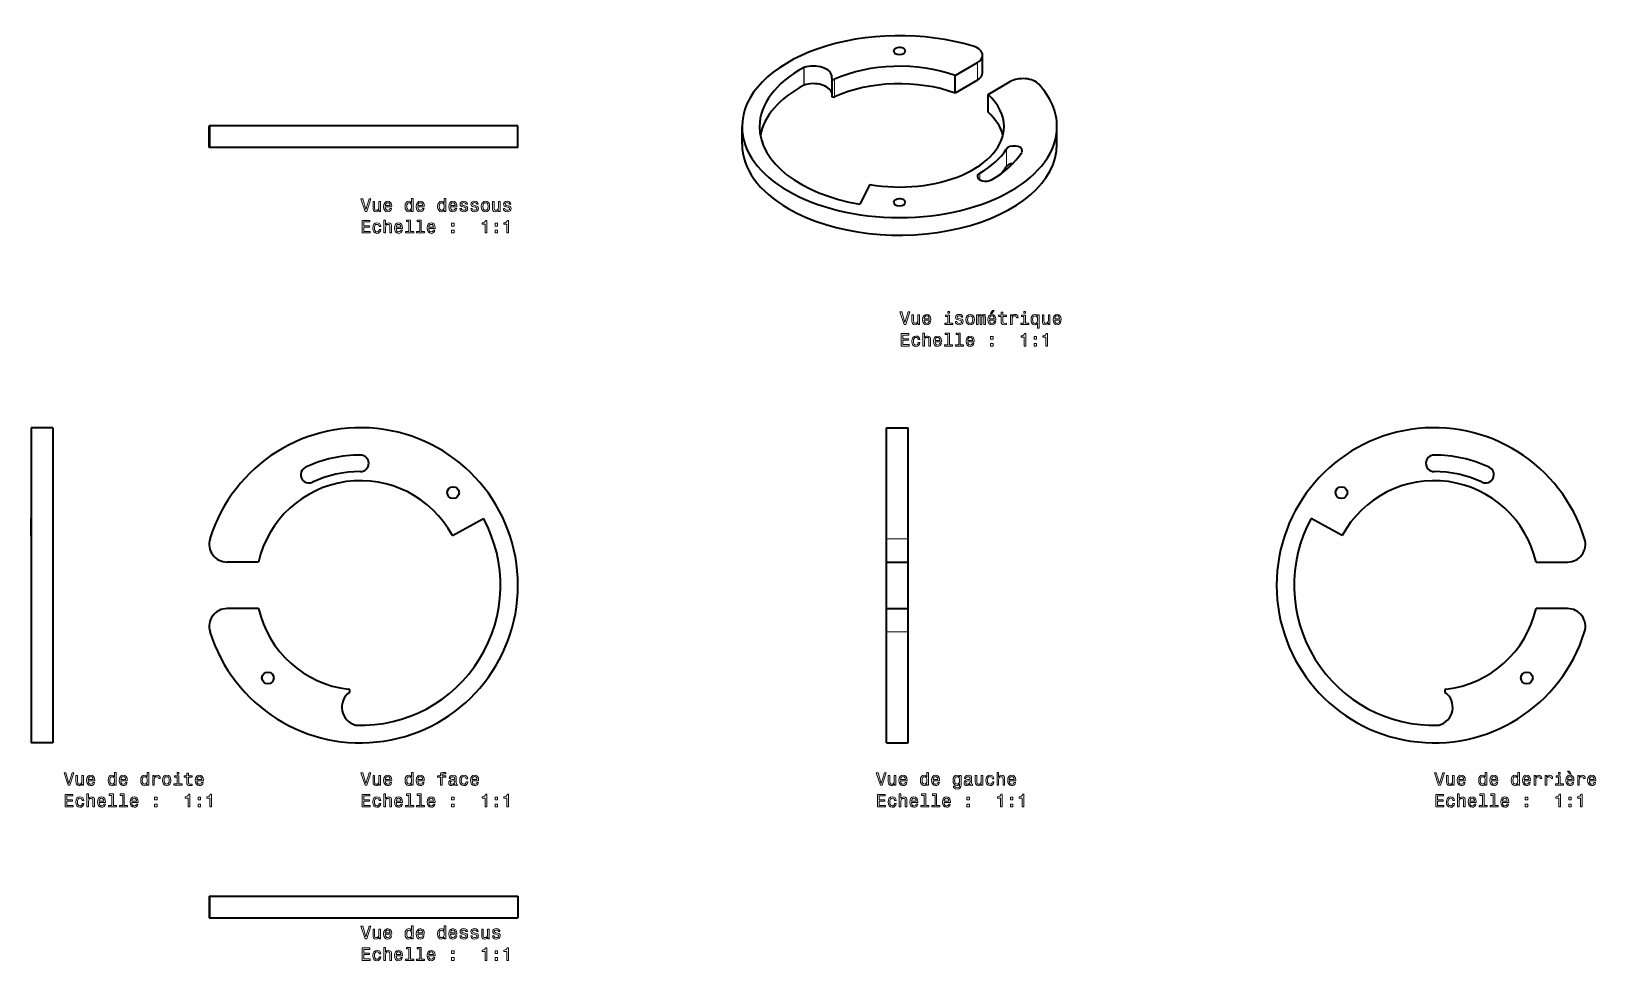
# Model space of a CAD drawing. Extents: x 502 to 939, y 316 to 575.
import ezdxf

# ---------------------------------------------------------------- set-up
doc = ezdxf.new("R2010")
doc.units = 0

msp = doc.modelspace()

# ---------------------------------------------------------------- linework, layer by layer
at = {"color": 7, "lineweight": 35, "ltscale": 0.122473}
for p, q in [((767.44, 563.59), (767.44, 568.49)), ((759.76, 557.96), (759.76, 562.86))]:
    msp.add_line(p, q, dxfattribs=at)
at = {"color": 7, "lineweight": 13, "ltscale": 0.122475}
for p, q in [((717.48, 560.16), (717.48, 565.06)), ((717.57, 560.2), (717.57, 565.1)), ((765.97, 561.55), (765.97, 566.45)), ((726.09, 561.81), (726.09, 556.91)), ((774.07, 537.41), (774.07, 542.31))]:
    msp.add_line(p, q, dxfattribs=at)
at = {"color": 7, "lineweight": 35, "ltscale": 0.179332}
msp.add_line((759.76, 562.86), (765.97, 566.45), dxfattribs=at)
at = {"color": 7, "lineweight": 35, "ltscale": 0.122475}
for p, q in [((725.28, 562.03), (725.28, 557.13)), ((768.95, 552.66), (768.95, 557.56)), ((700.22, 543.68), (700.22, 548.58)), ((788.22, 543.68), (788.22, 548.58))]:
    msp.add_line(p, q, dxfattribs=at)
at = {"color": 7, "lineweight": 35, "ltscale": 0.179331}
for p, q in [((765.97, 561.55), (759.76, 557.96)), ((768.95, 557.56), (775.17, 561.14))]:
    msp.add_line(p, q, dxfattribs=at)
at = {"color": 7, "lineweight": 35, "ltscale": 0.005557}
for p, q in [((551.59, 548.78), (551.37, 548.78)), ((551.59, 542.78), (551.37, 542.78)), ((551.37, 333.66), (551.59, 333.66)), ((551.37, 327.66), (551.59, 327.66))]:
    msp.add_line(p, q, dxfattribs=at)
at = {"color": 7, "lineweight": 35, "ltscale": 0.15}
for p, q in [((551.37, 542.78), (551.37, 548.78)), ((637.63, 542.78), (637.63, 548.78)), ((507.66, 464.5), (501.66, 464.5)), ((740.61, 464.5), (746.61, 464.5)), ((740.61, 427), (746.61, 427)), ((740.61, 414), (746.61, 414)), ((507.66, 376.5), (501.66, 376.5)), ((740.61, 376.5), (746.61, 376.5)), ((551.37, 333.66), (551.37, 327.66)), ((551.37, 333.66), (551.37, 327.66)), ((637.63, 333.66), (637.63, 327.66))]:
    msp.add_line(p, q, dxfattribs=at)
at = {"color": 7, "lineweight": 35}
for p, q in [((637.63, 548.78), (551.59, 548.78)), ((637.63, 542.78), (551.59, 542.78)), ((501.66, 464.5), (501.66, 420.5)), ((507.66, 464.5), (507.66, 420.5)), ((740.61, 433.47), (740.61, 464.5)), ((746.61, 433.47), (746.61, 464.5)), ((501.66, 420.5), (501.66, 376.5)), ((507.66, 420.5), (507.66, 376.5)), ((740.61, 376.5), (740.61, 407.53)), ((746.61, 376.5), (746.61, 407.53)), ((551.59, 333.66), (637.63, 333.66)), ((551.59, 327.66), (637.63, 327.66)), ((592.36, 327.66), (632.75, 327.66))]:
    msp.add_line(p, q, dxfattribs=at)
at = {"color": 7, "lineweight": 13, "ltscale": 0.15}
for p, q in [((551.59, 542.78), (551.59, 548.78)), ((740.61, 433.47), (746.61, 433.47)), ((740.61, 407.53), (746.61, 407.53)), ((551.59, 333.66), (551.59, 327.66))]:
    msp.add_line(p, q, dxfattribs=at)
at = {"color": 7, "lineweight": 35, "ltscale": 0.051671}
msp.add_line((590.5, 548.78), (588.43, 548.78), dxfattribs=at)
at = {"color": 7, "lineweight": 35, "ltscale": 0.00497}
msp.add_line((590.7, 548.78), (590.5, 548.78), dxfattribs=at)
at = {"color": 7, "lineweight": 13, "ltscale": 0.046948}
msp.add_line((766.68, 533.74), (766.68, 535.61), dxfattribs=at)
at = {"color": 7, "lineweight": 35, "ltscale": 0.15399}
msp.add_line((735.92, 532.41), (733.11, 526.93), dxfattribs=at)
at = {"color": 7, "lineweight": 35, "ltscale": 0.381842}
msp.add_line((740.61, 434.44), (740.61, 449.71), dxfattribs=at)
at = {"color": 7, "lineweight": 35, "ltscale": 0.118097}
msp.add_line((501.66, 434.44), (501.66, 439.16), dxfattribs=at)
at = {"color": 7, "lineweight": 35, "ltscale": 0.247501}
for p, q in [((619.31, 434.44), (628.01, 439.16)), ((867.91, 434.44), (859.21, 439.16))]:
    msp.add_line(p, q, dxfattribs=at)
at = {"color": 7, "lineweight": 35, "ltscale": 0.161859}
for p, q in [((740.61, 427), (740.61, 433.47)), ((746.61, 427), (746.61, 433.47)), ((740.61, 407.53), (740.61, 414)), ((746.61, 407.53), (746.61, 414))]:
    msp.add_line(p, q, dxfattribs=at)
at = {"color": 7, "lineweight": 35, "ltscale": 0.390018}
msp.add_line((740.61, 414), (740.61, 429.6), dxfattribs=at)
at = {"color": 7, "lineweight": 35, "ltscale": 0.219635}
for p, q in [((565.15, 427), (556.37, 427)), ((922.06, 427), (930.85, 427)), ((565.15, 414), (556.37, 414)), ((930.85, 414), (922.06, 414))]:
    msp.add_line(p, q, dxfattribs=at)
at = {"color": 7, "lineweight": 35, "ltscale": 0.32501}
msp.add_line((746.61, 414), (746.61, 427), dxfattribs=at)
at = {"color": 7, "lineweight": 35, "ltscale": 0.000515747}
msp.add_line((501.66, 381.41), (501.66, 381.39), dxfattribs=at)
at = {"color": 7, "lineweight": 13}
for points in [[(596.03, 528.43), (595.15, 525.45), (594.25, 528.43), (593.77, 528.43), (594.9, 524.92), (595.4, 524.92), (596.51, 528.43)], [(599.23, 527.63), (598.79, 527.63), (598.79, 526.07), (598.74, 525.7), (598.59, 525.44), (598.36, 525.28), (598.07, 525.23), (597.83, 525.27), (597.68, 525.39), (597.59, 525.6), (597.57, 525.89), (597.57, 527.63), (597.13, 527.63), (597.13, 525.85), (597.14, 525.49), (597.24, 525.19), (597.53, 524.92), (598, 524.83), (598.25, 524.86), (598.47, 524.95), (598.66, 525.11), (598.81, 525.34), (598.81, 524.92), (599.23, 524.92)], [(600.57, 526.15), (602.34, 526.15), (602.35, 526.35), (602.27, 526.93), (602.05, 527.37), (601.69, 527.63), (601.22, 527.73), (600.76, 527.63), (600.41, 527.34), (600.18, 526.88), (600.1, 526.28), (600.18, 525.66), (600.41, 525.2), (600.75, 524.92), (601.21, 524.83), (601.6, 524.89), (601.92, 525.06), (602.16, 525.34), (602.3, 525.7), (601.86, 525.7), (601.77, 525.5), (601.64, 525.35), (601.26, 525.22), (600.98, 525.28), (600.76, 525.46), (600.62, 525.74), (600.57, 526.13)], [(600.57, 526.52), (600.62, 526.87), (600.76, 527.13), (600.97, 527.28), (601.24, 527.34), (601.51, 527.28), (601.71, 527.13), (601.84, 526.87), (601.88, 526.52)], [(607.92, 525.34), (607.92, 524.92), (608.36, 524.92), (608.36, 528.54), (607.92, 528.54), (607.92, 527.22), (607.58, 527.6), (607.38, 527.69), (607.14, 527.73), (606.71, 527.63), (606.38, 527.34), (606.16, 526.89), (606.08, 526.28), (606.16, 525.67), (606.38, 525.21), (606.71, 524.92), (607.14, 524.83), (607.38, 524.86), (607.59, 524.95)], [(607.21, 527.33), (607.51, 527.26), (607.73, 527.06), (607.86, 526.73), (607.91, 526.28), (607.86, 525.82), (607.73, 525.49), (607.51, 525.29), (607.21, 525.22), (606.94, 525.29), (606.73, 525.49), (606.58, 525.82), (606.54, 526.28), (606.58, 526.73), (606.73, 527.06), (606.94, 527.26)], [(609.68, 526.15), (611.45, 526.15), (611.46, 526.35), (611.38, 526.93), (611.15, 527.37), (610.8, 527.63), (610.33, 527.73), (609.87, 527.63), (609.52, 527.34), (609.29, 526.88), (609.21, 526.28), (609.29, 525.66), (609.51, 525.2), (609.86, 524.92), (610.32, 524.83), (610.71, 524.89), (611.03, 525.06), (611.27, 525.34), (611.41, 525.7), (610.97, 525.7), (610.88, 525.5), (610.74, 525.35), (610.37, 525.22), (610.08, 525.28), (609.87, 525.46), (609.73, 525.74), (609.68, 526.13)], [(609.68, 526.52), (609.73, 526.87), (609.87, 527.13), (610.07, 527.28), (610.35, 527.34), (610.61, 527.28), (610.82, 527.13), (610.95, 526.87), (610.99, 526.52)], [(617.02, 525.34), (617.02, 524.92), (617.47, 524.92), (617.47, 528.54), (617.03, 528.54), (617.03, 527.22), (616.69, 527.6), (616.48, 527.69), (616.25, 527.73), (615.82, 527.63), (615.49, 527.34), (615.27, 526.89), (615.19, 526.28), (615.27, 525.67), (615.49, 525.21), (615.82, 524.92), (616.25, 524.83), (616.48, 524.86), (616.7, 524.95)], [(616.32, 527.33), (616.61, 527.26), (616.84, 527.06), (616.97, 526.73), (617.02, 526.28), (616.97, 525.82), (616.84, 525.49), (616.61, 525.29), (616.32, 525.22), (616.05, 525.29), (615.83, 525.49), (615.69, 525.82), (615.65, 526.28), (615.69, 526.73), (615.83, 527.06), (616.05, 527.26)], [(618.78, 526.15), (620.56, 526.15), (620.56, 526.35), (620.48, 526.93), (620.26, 527.37), (619.91, 527.63), (619.44, 527.73), (618.98, 527.63), (618.63, 527.34), (618.4, 526.88), (618.32, 526.28), (618.4, 525.66), (618.62, 525.2), (618.97, 524.92), (619.42, 524.83), (619.82, 524.89), (620.14, 525.06), (620.38, 525.34), (620.51, 525.7), (620.07, 525.7), (619.98, 525.5), (619.85, 525.35), (619.48, 525.22), (619.19, 525.28), (618.98, 525.46), (618.83, 525.74), (618.78, 526.13)], [(618.78, 526.52), (618.84, 526.87), (618.98, 527.13), (619.18, 527.28), (619.45, 527.34), (619.72, 527.28), (619.93, 527.13), (620.05, 526.87), (620.1, 526.52)], [(622.76, 526.5), (622.33, 526.6), (622.01, 526.72), (621.91, 526.95), (621.94, 527.12), (622.04, 527.24), (622.21, 527.32), (622.46, 527.35), (622.7, 527.32), (622.88, 527.23), (623, 527.09), (623.06, 526.91), (623.49, 526.91), (623.49, 526.92), (623.41, 527.25), (623.21, 527.5), (622.88, 527.67), (622.46, 527.73), (622.03, 527.67), (621.72, 527.5), (621.52, 527.25), (621.46, 526.94), (621.51, 526.64), (621.65, 526.42), (621.88, 526.27), (622.22, 526.17), (622.71, 526.05), (623.01, 525.92), (623.1, 525.82), (623.13, 525.67), (623.08, 525.48), (622.96, 525.34), (622.76, 525.25), (622.5, 525.22), (622.22, 525.25), (622.02, 525.36), (621.89, 525.53), (621.83, 525.76), (621.4, 525.76), (621.47, 525.36), (621.68, 525.07), (622.01, 524.89), (622.46, 524.83), (622.93, 524.89), (623.28, 525.07), (623.49, 525.35), (623.57, 525.72), (623.51, 526.04), (623.36, 526.25), (623.1, 526.39)], [(625.79, 526.5), (625.36, 526.6), (625.05, 526.72), (624.94, 526.95), (624.97, 527.12), (625.08, 527.24), (625.25, 527.32), (625.5, 527.35), (625.73, 527.32), (625.92, 527.23), (626.04, 527.09), (626.09, 526.91), (626.52, 526.91), (626.52, 526.92), (626.45, 527.25), (626.24, 527.5), (625.92, 527.67), (625.5, 527.73), (625.07, 527.67), (624.75, 527.5), (624.56, 527.25), (624.5, 526.94), (624.54, 526.64), (624.68, 526.42), (624.92, 526.27), (625.25, 526.17), (625.75, 526.05), (626.05, 525.92), (626.13, 525.82), (626.16, 525.67), (626.12, 525.48), (626, 525.34), (625.8, 525.25), (625.54, 525.22), (625.26, 525.25), (625.06, 525.36), (624.92, 525.53), (624.87, 525.76), (624.44, 525.76), (624.51, 525.36), (624.71, 525.07), (625.04, 524.89), (625.5, 524.83), (625.97, 524.89), (626.32, 525.07), (626.53, 525.35), (626.61, 525.72), (626.55, 526.04), (626.39, 526.25), (626.14, 526.39)], [(627.37, 526.27), (627.45, 525.66), (627.68, 525.2), (628.05, 524.92), (628.55, 524.83), (629.04, 524.92), (629.4, 525.2), (629.64, 525.65), (629.72, 526.27), (629.64, 526.89), (629.4, 527.35), (629.04, 527.63), (628.55, 527.73), (628.05, 527.63), (627.68, 527.34), (627.45, 526.89)], [(627.83, 526.28), (627.87, 526.73), (628.01, 527.06), (628.24, 527.26), (628.55, 527.33), (628.85, 527.26), (629.08, 527.07), (629.22, 526.73), (629.27, 526.28), (629.22, 525.82), (629.08, 525.49), (628.85, 525.29), (628.55, 525.22), (628.24, 525.29), (628.01, 525.49), (627.87, 525.82)], [(632.63, 527.63), (632.18, 527.63), (632.18, 526.07), (632.13, 525.7), (631.99, 525.44), (631.76, 525.28), (631.46, 525.23), (631.23, 525.27), (631.07, 525.39), (630.99, 525.6), (630.97, 525.89), (630.97, 527.63), (630.52, 527.63), (630.52, 525.85), (630.54, 525.49), (630.64, 525.19), (630.93, 524.92), (631.4, 524.83), (631.65, 524.86), (631.87, 524.95), (632.05, 525.11), (632.2, 525.34), (632.2, 524.92), (632.63, 524.92)], [(634.9, 526.5), (634.47, 526.6), (634.16, 526.72), (634.05, 526.95), (634.08, 527.12), (634.19, 527.24), (634.36, 527.32), (634.6, 527.35), (634.84, 527.32), (635.03, 527.23), (635.15, 527.09), (635.2, 526.91), (635.63, 526.91), (635.63, 526.92), (635.56, 527.25), (635.35, 527.5), (635.03, 527.67), (634.6, 527.73), (634.18, 527.67), (633.86, 527.5), (633.67, 527.25), (633.61, 526.94), (633.65, 526.64), (633.79, 526.42), (634.02, 526.27), (634.36, 526.17), (634.86, 526.05), (635.16, 525.92), (635.24, 525.82), (635.27, 525.67), (635.22, 525.48), (635.1, 525.34), (634.91, 525.25), (634.64, 525.22), (634.37, 525.25), (634.17, 525.36), (634.03, 525.53), (633.97, 525.76), (633.55, 525.76), (633.62, 525.36), (633.82, 525.07), (634.15, 524.89), (634.6, 524.83), (635.08, 524.89), (635.43, 525.07), (635.64, 525.35), (635.71, 525.72), (635.66, 526.04), (635.5, 526.25), (635.24, 526.39)], [(594.09, 518.88), (596.31, 518.88), (596.31, 519.3), (594.56, 519.3), (594.56, 520.48), (596.12, 520.48), (596.12, 520.9), (594.56, 520.9), (594.56, 521.95), (596.27, 521.95), (596.27, 522.38), (594.09, 522.38)], [(598.87, 520.69), (599.31, 520.69), (599.22, 521.09), (599, 521.41), (598.66, 521.6), (598.22, 521.68), (597.74, 521.58), (597.37, 521.3), (597.14, 520.84), (597.06, 520.22), (597.13, 519.61), (597.36, 519.16), (597.72, 518.88), (598.21, 518.78), (598.64, 518.85), (598.98, 519.07), (599.21, 519.4), (599.31, 519.84), (598.89, 519.84), (598.81, 519.56), (598.67, 519.35), (598.47, 519.22), (598.22, 519.18), (597.91, 519.24), (597.69, 519.45), (597.56, 519.77), (597.51, 520.24), (597.56, 520.69), (597.7, 521.02), (597.92, 521.22), (598.22, 521.29), (598.48, 521.25), (598.68, 521.13), (598.81, 520.94)], [(600.18, 518.88), (600.62, 518.88), (600.62, 520.44), (600.67, 520.8), (600.81, 521.06), (601.04, 521.22), (601.34, 521.28), (601.59, 521.23), (601.74, 521.09), (601.81, 520.87), (601.84, 520.56), (601.84, 518.88), (602.28, 518.88), (602.28, 520.66), (602.26, 521.01), (602.17, 521.31), (601.87, 521.58), (601.41, 521.68), (601.16, 521.64), (600.94, 521.55), (600.76, 521.4), (600.62, 521.19), (600.62, 522.5), (600.18, 522.5)], [(603.6, 520.1), (605.38, 520.1), (605.38, 520.31), (605.3, 520.89), (605.08, 521.32), (604.73, 521.58), (604.26, 521.68), (603.8, 521.58), (603.45, 521.3), (603.22, 520.84), (603.14, 520.23), (603.22, 519.61), (603.44, 519.16), (603.79, 518.88), (604.24, 518.78), (604.64, 518.84), (604.96, 519.02), (605.2, 519.29), (605.33, 519.65), (604.89, 519.65), (604.8, 519.45), (604.67, 519.3), (604.3, 519.18), (604.01, 519.23), (603.8, 519.41), (603.65, 519.7), (603.6, 520.09)], [(603.6, 520.47), (603.66, 520.82), (603.8, 521.08), (604, 521.24), (604.27, 521.29), (604.54, 521.24), (604.75, 521.08), (604.87, 520.82), (604.92, 520.47)], [(607.13, 522.12), (607.13, 519.25), (606.22, 519.25), (606.22, 518.88), (608.49, 518.88), (608.49, 519.25), (607.58, 519.25), (607.58, 522.5), (606.44, 522.5), (606.44, 522.12)], [(610.17, 522.12), (610.17, 519.25), (609.26, 519.25), (609.26, 518.88), (611.52, 518.88), (611.52, 519.25), (610.61, 519.25), (610.61, 522.5), (609.47, 522.5), (609.47, 522.12)], [(612.71, 520.1), (614.49, 520.1), (614.49, 520.31), (614.41, 520.89), (614.19, 521.32), (613.84, 521.58), (613.37, 521.68), (612.91, 521.58), (612.56, 521.3), (612.33, 520.84), (612.25, 520.23), (612.32, 519.61), (612.55, 519.16), (612.9, 518.88), (613.35, 518.78), (613.75, 518.84), (614.07, 519.02), (614.31, 519.29), (614.44, 519.65), (614, 519.65), (613.91, 519.45), (613.78, 519.3), (613.41, 519.18), (613.12, 519.23), (612.9, 519.41), (612.76, 519.7), (612.71, 520.09)], [(612.71, 520.47), (612.77, 520.82), (612.9, 521.08), (613.11, 521.24), (613.38, 521.29), (613.65, 521.24), (613.86, 521.08), (613.98, 520.82), (614.03, 520.47)], [(619.09, 520.83), (619.79, 520.83), (619.79, 521.58), (619.09, 521.58)], [(628.46, 518.88), (628.92, 518.88), (628.92, 522.4), (628.57, 522.4), (628.48, 522.09), (628.3, 521.89), (628.02, 521.76), (627.64, 521.72), (627.64, 521.37), (628.46, 521.37)], [(631.24, 520.83), (631.93, 520.83), (631.93, 521.58), (631.24, 521.58)], [(634.53, 518.88), (634.99, 518.88), (634.99, 522.4), (634.64, 522.4), (634.55, 522.09), (634.37, 521.89), (634.09, 521.76), (633.71, 521.72), (633.71, 521.37), (634.53, 521.37)], [(619.09, 518.88), (619.79, 518.88), (619.79, 519.63), (619.09, 519.63)], [(631.24, 518.88), (631.93, 518.88), (631.93, 519.63), (631.24, 519.63)], [(746.62, 496.85), (745.74, 493.87), (744.84, 496.85), (744.36, 496.85), (745.49, 493.35), (745.99, 493.35), (747.09, 496.85)], [(749.82, 496.06), (749.37, 496.06), (749.37, 494.49), (749.32, 494.13), (749.18, 493.87), (748.95, 493.71), (748.65, 493.66), (748.42, 493.7), (748.26, 493.82), (748.18, 494.02), (748.16, 494.32), (748.16, 496.06), (747.71, 496.06), (747.71, 494.28), (747.73, 493.92), (747.83, 493.62), (748.12, 493.35), (748.59, 493.25), (748.84, 493.29), (749.06, 493.38), (749.24, 493.54), (749.39, 493.76), (749.39, 493.35), (749.82, 493.35)], [(751.15, 494.57), (752.93, 494.57), (752.93, 494.78), (752.85, 495.36), (752.63, 495.79), (752.28, 496.06), (751.81, 496.15), (751.35, 496.05), (751, 495.77), (750.77, 495.31), (750.69, 494.71), (750.77, 494.08), (750.99, 493.63), (751.34, 493.35), (751.79, 493.25), (752.19, 493.32), (752.51, 493.49), (752.75, 493.76), (752.88, 494.13), (752.45, 494.13), (752.35, 493.92), (752.22, 493.77), (751.85, 493.65), (751.56, 493.71), (751.35, 493.88), (751.2, 494.17), (751.15, 494.56)], [(751.15, 494.95), (751.21, 495.3), (751.35, 495.55), (751.55, 495.71), (751.83, 495.76), (752.09, 495.71), (752.3, 495.55), (752.43, 495.3), (752.47, 494.95)], [(758.19, 493.72), (758.19, 495.97), (757.05, 495.97), (757.05, 495.59), (757.75, 495.59), (757.75, 493.72), (756.84, 493.72), (756.84, 493.35), (759.11, 493.35), (759.11, 493.72)], [(758.21, 496.97), (757.74, 496.97), (757.74, 496.47), (758.21, 496.47)], [(761.2, 494.93), (760.77, 495.03), (760.45, 495.14), (760.35, 495.38), (760.38, 495.55), (760.48, 495.67), (760.66, 495.74), (760.9, 495.77), (761.14, 495.74), (761.33, 495.65), (761.45, 495.52), (761.5, 495.34), (761.93, 495.34), (761.93, 495.35), (761.86, 495.67), (761.65, 495.93), (761.33, 496.09), (760.9, 496.15), (760.47, 496.09), (760.16, 495.93), (759.96, 495.68), (759.9, 495.37), (759.95, 495.06), (760.09, 494.85), (760.32, 494.7), (760.66, 494.59), (761.16, 494.47), (761.46, 494.35), (761.54, 494.25), (761.57, 494.09), (761.52, 493.91), (761.4, 493.77), (761.21, 493.68), (760.94, 493.65), (760.67, 493.68), (760.46, 493.78), (760.33, 493.95), (760.27, 494.19), (759.84, 494.19), (759.91, 493.79), (760.12, 493.49), (760.45, 493.32), (760.9, 493.25), (761.38, 493.32), (761.72, 493.49), (761.94, 493.78), (762.01, 494.15), (761.96, 494.46), (761.8, 494.68), (761.54, 494.82)], [(762.78, 494.7), (762.86, 494.08), (763.09, 493.63), (763.46, 493.35), (763.95, 493.25), (764.44, 493.35), (764.81, 493.63), (765.04, 494.08), (765.13, 494.7), (765.04, 495.32), (764.81, 495.77), (764.44, 496.05), (763.95, 496.15), (763.46, 496.05), (763.09, 495.77), (762.86, 495.32)], [(763.23, 494.71), (763.28, 495.16), (763.42, 495.49), (763.65, 495.69), (763.95, 495.76), (764.26, 495.69), (764.48, 495.49), (764.62, 495.16), (764.68, 494.71), (764.62, 494.25), (764.48, 493.91), (764.26, 493.71), (763.95, 493.65), (763.65, 493.71), (763.42, 493.91), (763.28, 494.25)], [(765.77, 493.35), (766.18, 493.35), (766.18, 495.16), (766.2, 495.43), (766.28, 495.63), (766.39, 495.74), (766.55, 495.79), (766.67, 495.75), (766.75, 495.65), (766.79, 495.48), (766.8, 495.25), (766.8, 493.35), (767.19, 493.35), (767.19, 495.16), (767.21, 495.43), (767.29, 495.62), (767.41, 495.74), (767.56, 495.79), (767.68, 495.75), (767.76, 495.65), (767.81, 495.25), (767.81, 493.35), (768.22, 493.35), (768.22, 495.22), (768.2, 495.61), (768.11, 495.91), (767.95, 496.09), (767.69, 496.15), (767.38, 496.05), (767.15, 495.76), (766.96, 496.05), (766.65, 496.15), (766.36, 496.05), (766.16, 495.77), (766.16, 496.06), (765.77, 496.06)], [(769.37, 494.57), (771.15, 494.57), (771.15, 494.78), (771.07, 495.36), (770.85, 495.79), (770.5, 496.06), (770.03, 496.15), (769.57, 496.05), (769.21, 495.77), (768.99, 495.31), (768.91, 494.71), (768.98, 494.08), (769.21, 493.63), (769.56, 493.35), (770.01, 493.25), (770.4, 493.32), (770.73, 493.49), (770.96, 493.76), (771.1, 494.13), (770.66, 494.13), (770.57, 493.92), (770.44, 493.77), (770.07, 493.65), (769.78, 493.71), (769.56, 493.88), (769.42, 494.17), (769.37, 494.56)], [(769.37, 494.95), (769.43, 495.3), (769.56, 495.55), (769.77, 495.71), (770.04, 495.76), (770.31, 495.71), (770.52, 495.55), (770.64, 495.3), (770.69, 494.95)], [(769.68, 496.42), (769.98, 496.42), (770.68, 497.28), (770.18, 497.28)], [(772.61, 495.59), (772.61, 494.23), (772.64, 493.79), (772.78, 493.49), (773.07, 493.31), (773.55, 493.25), (774.07, 493.28), (774.07, 493.66), (773.69, 493.63), (773.34, 493.67), (773.15, 493.8), (773.07, 494.01), (773.06, 494.31), (773.06, 495.59), (774.07, 495.59), (774.07, 495.97), (773.06, 495.97), (773.06, 496.76), (772.61, 496.76), (772.61, 495.97), (771.85, 495.97), (771.85, 495.59)], [(775.22, 493.35), (775.66, 493.35), (775.66, 494.9), (775.71, 495.27), (775.85, 495.54), (776.07, 495.7), (776.37, 495.75), (776.59, 495.72), (776.75, 495.62), (776.85, 495.45), (776.89, 495.21), (777.34, 495.21), (777.28, 495.62), (777.11, 495.92), (776.83, 496.09), (776.46, 496.15), (776.2, 496.11), (775.98, 496.01), (775.78, 495.84), (775.62, 495.61), (775.62, 496.06), (775.22, 496.06)], [(779.45, 493.72), (779.45, 495.97), (778.31, 495.97), (778.31, 495.59), (779, 495.59), (779, 493.72), (778.1, 493.72), (778.1, 493.35), (780.36, 493.35), (780.36, 493.72)], [(779.46, 496.97), (778.99, 496.97), (778.99, 496.47), (779.46, 496.47)], [(782.79, 495.64), (782.63, 495.87), (782.46, 496.03), (782.25, 496.12), (782.01, 496.15), (781.59, 496.05), (781.25, 495.77), (781.04, 495.32), (780.96, 494.71), (781.04, 494.09), (781.25, 493.64), (781.59, 493.35), (782.01, 493.25), (782.25, 493.28), (782.45, 493.37), (782.63, 493.52), (782.79, 493.76), (782.79, 492.3), (783.23, 492.3), (783.23, 496.06), (782.79, 496.06)], [(781.41, 494.71), (781.46, 495.15), (781.6, 495.48), (781.81, 495.68), (782.09, 495.75), (782.38, 495.68), (782.6, 495.49), (782.74, 495.16), (782.79, 494.71), (782.74, 494.25), (782.6, 493.92), (782.38, 493.72), (782.09, 493.65), (781.81, 493.72), (781.6, 493.92), (781.46, 494.25)], [(786.25, 496.06), (785.81, 496.06), (785.81, 494.49), (785.76, 494.13), (785.61, 493.87), (785.38, 493.71), (785.09, 493.66), (784.85, 493.7), (784.7, 493.82), (784.61, 494.02), (784.59, 494.32), (784.59, 496.06), (784.15, 496.06), (784.15, 494.28), (784.16, 493.92), (784.26, 493.62), (784.55, 493.35), (785.02, 493.25), (785.27, 493.29), (785.49, 493.38), (785.68, 493.54), (785.83, 493.76), (785.83, 493.35), (786.25, 493.35)], [(787.59, 494.57), (789.36, 494.57), (789.37, 494.78), (789.29, 495.36), (789.06, 495.79), (788.71, 496.06), (788.24, 496.15), (787.78, 496.05), (787.43, 495.77), (787.2, 495.31), (787.12, 494.71), (787.2, 494.08), (787.43, 493.63), (787.77, 493.35), (788.23, 493.25), (788.62, 493.32), (788.94, 493.49), (789.18, 493.76), (789.32, 494.13), (788.88, 494.13), (788.79, 493.92), (788.66, 493.77), (788.28, 493.65), (788, 493.71), (787.78, 493.88), (787.64, 494.17), (787.59, 494.56)], [(787.59, 494.95), (787.64, 495.3), (787.78, 495.55), (787.99, 495.71), (788.26, 495.76), (788.52, 495.71), (788.73, 495.55), (788.86, 495.3), (788.9, 494.95)], [(744.68, 487.3), (746.9, 487.3), (746.9, 487.73), (745.14, 487.73), (745.14, 488.91), (746.71, 488.91), (746.71, 489.33), (745.14, 489.33), (745.14, 490.38), (746.86, 490.38), (746.86, 490.8), (744.68, 490.8)], [(749.45, 489.11), (749.89, 489.11), (749.8, 489.52), (749.59, 489.83), (749.25, 490.03), (748.81, 490.11), (748.33, 490), (747.96, 489.72), (747.72, 489.26), (747.64, 488.65), (747.72, 488.04), (747.95, 487.58), (748.3, 487.3), (748.79, 487.21), (749.23, 487.28), (749.57, 487.49), (749.8, 487.83), (749.9, 488.27), (749.47, 488.27), (749.4, 487.99), (749.26, 487.78), (749.06, 487.64), (748.81, 487.6), (748.5, 487.67), (748.28, 487.87), (748.14, 488.2), (748.1, 488.66), (748.14, 489.12), (748.28, 489.44), (748.51, 489.65), (748.81, 489.72), (749.07, 489.67), (749.27, 489.56), (749.4, 489.36)], [(750.77, 487.3), (751.21, 487.3), (751.21, 488.87), (751.26, 489.22), (751.4, 489.49), (751.63, 489.65), (751.93, 489.71), (752.17, 489.66), (752.32, 489.52), (752.4, 489.29), (752.43, 488.99), (752.43, 487.3), (752.87, 487.3), (752.87, 489.08), (752.85, 489.44), (752.76, 489.74), (752.46, 490.01), (752, 490.11), (751.74, 490.07), (751.53, 489.97), (751.35, 489.82), (751.21, 489.62), (751.21, 490.92), (750.77, 490.92)], [(754.19, 488.53), (755.97, 488.53), (755.97, 488.73), (755.89, 489.31), (755.67, 489.75), (755.32, 490.01), (754.85, 490.11), (754.39, 490), (754.03, 489.72), (753.81, 489.26), (753.73, 488.66), (753.8, 488.04), (754.03, 487.58), (754.38, 487.3), (754.83, 487.21), (755.22, 487.27), (755.55, 487.44), (755.78, 487.72), (755.92, 488.08), (755.48, 488.08), (755.39, 487.88), (755.26, 487.73), (754.89, 487.6), (754.6, 487.66), (754.38, 487.84), (754.24, 488.12), (754.19, 488.51)], [(754.19, 488.9), (754.25, 489.25), (754.38, 489.51), (754.59, 489.66), (754.86, 489.72), (755.13, 489.66), (755.34, 489.51), (755.46, 489.25), (755.51, 488.9)], [(757.72, 490.55), (757.72, 487.67), (756.81, 487.67), (756.81, 487.3), (759.07, 487.3), (759.07, 487.67), (758.16, 487.67), (758.16, 490.92), (757.02, 490.92), (757.02, 490.55)], [(760.76, 490.55), (760.76, 487.67), (759.84, 487.67), (759.84, 487.3), (762.11, 487.3), (762.11, 487.67), (761.2, 487.67), (761.2, 490.92), (760.06, 490.92), (760.06, 490.55)], [(763.3, 488.53), (765.07, 488.53), (765.08, 488.73), (765, 489.31), (764.78, 489.75), (764.42, 490.01), (763.95, 490.11), (763.5, 490), (763.14, 489.72), (762.92, 489.26), (762.83, 488.66), (762.91, 488.04), (763.14, 487.58), (763.49, 487.3), (763.94, 487.21), (764.33, 487.27), (764.66, 487.44), (764.89, 487.72), (765.03, 488.08), (764.59, 488.08), (764.5, 487.88), (764.37, 487.73), (763.99, 487.6), (763.71, 487.66), (763.49, 487.84), (763.35, 488.12), (763.3, 488.51)], [(763.3, 488.9), (763.35, 489.25), (763.49, 489.51), (763.7, 489.66), (763.97, 489.72), (764.24, 489.66), (764.44, 489.51), (764.57, 489.25), (764.61, 488.9)], [(769.68, 489.26), (770.37, 489.26), (770.37, 490.01), (769.68, 490.01)], [(779.04, 487.3), (779.5, 487.3), (779.5, 490.83), (779.16, 490.83), (779.07, 490.52), (778.89, 490.31), (778.61, 490.19), (778.23, 490.15), (778.23, 489.79), (779.04, 489.79)], [(781.82, 489.26), (782.52, 489.26), (782.52, 490.01), (781.82, 490.01)], [(785.12, 487.3), (785.57, 487.3), (785.57, 490.83), (785.23, 490.83), (785.14, 490.52), (784.96, 490.31), (784.68, 490.19), (784.3, 490.15), (784.3, 489.79), (785.12, 489.79)], [(769.68, 487.3), (770.37, 487.3), (770.37, 488.05), (769.68, 488.05)], [(781.82, 487.3), (782.52, 487.3), (782.52, 488.05), (781.82, 488.05)], [(513.06, 368.15), (512.18, 365.17), (511.28, 368.15), (510.8, 368.15), (511.93, 364.64), (512.43, 364.64), (513.53, 368.15)], [(516.26, 367.35), (515.81, 367.35), (515.81, 365.79), (515.76, 365.43), (515.62, 365.16), (515.39, 365), (515.09, 364.95), (514.86, 364.99), (514.7, 365.11), (514.62, 365.32), (514.6, 365.61), (514.6, 367.35), (514.15, 367.35), (514.15, 365.57), (514.17, 365.21), (514.27, 364.92), (514.56, 364.64), (515.03, 364.55), (515.28, 364.58), (515.5, 364.67), (515.68, 364.83), (515.83, 365.06), (515.83, 364.64), (516.26, 364.64)], [(517.59, 365.87), (519.37, 365.87), (519.37, 366.08), (519.29, 366.66), (519.07, 367.09), (518.72, 367.35), (518.25, 367.45), (517.79, 367.35), (517.44, 367.06), (517.21, 366.61), (517.13, 366), (517.21, 365.38), (517.43, 364.93), (517.78, 364.64), (518.23, 364.55), (518.63, 364.61), (518.95, 364.78), (519.19, 365.06), (519.32, 365.42), (518.89, 365.42), (518.79, 365.22), (518.66, 365.07), (518.29, 364.95), (518, 365), (517.79, 365.18), (517.64, 365.47), (517.59, 365.85)], [(524.94, 365.06), (524.94, 364.64), (525.39, 364.64), (525.39, 368.26), (524.95, 368.26), (524.95, 366.94), (524.61, 367.32), (524.4, 367.41), (524.17, 367.45), (523.74, 367.35), (523.4, 367.06), (523.19, 366.61), (523.11, 366), (523.19, 365.39), (523.4, 364.93), (523.74, 364.64), (524.17, 364.55), (524.4, 364.58), (524.61, 364.67)], [(526.7, 365.87), (528.48, 365.87), (528.48, 366.08), (528.4, 366.66), (528.18, 367.09), (527.83, 367.35), (527.36, 367.45), (526.9, 367.35), (526.55, 367.06), (526.32, 366.61), (526.24, 366), (526.31, 365.38), (526.54, 364.93), (526.89, 364.64), (527.34, 364.55), (527.74, 364.61), (528.06, 364.78), (528.3, 365.06), (528.43, 365.42), (527.99, 365.42), (527.9, 365.22), (527.77, 365.07), (527.4, 364.95), (527.11, 365), (526.89, 365.18), (526.75, 365.47), (526.7, 365.85)], [(534.05, 365.06), (534.05, 364.64), (534.49, 364.64), (534.49, 368.26), (534.06, 368.26), (534.06, 366.94), (533.72, 367.32), (533.51, 367.41), (533.27, 367.45), (532.85, 367.35), (532.51, 367.06), (532.3, 366.61), (532.22, 366), (532.3, 365.39), (532.51, 364.93), (532.85, 364.64), (533.27, 364.55), (533.51, 364.58), (533.72, 364.67)], [(535.59, 364.64), (536.03, 364.64), (536.03, 366.19), (536.08, 366.56), (536.21, 366.83), (536.44, 366.99), (536.73, 367.05), (536.96, 367.01), (537.12, 366.91), (537.22, 366.74), (537.26, 366.51), (537.71, 366.51), (537.65, 366.92), (537.48, 367.21), (537.2, 367.39), (536.82, 367.45), (536.57, 367.41), (536.35, 367.31), (536.15, 367.13), (535.99, 366.9), (535.99, 367.35), (535.59, 367.35)], [(538.33, 365.99), (538.41, 365.38), (538.64, 364.93), (539.01, 364.64), (539.5, 364.55), (539.99, 364.64), (540.36, 364.92), (540.59, 365.37), (540.68, 365.99), (540.59, 366.61), (540.36, 367.07), (539.99, 367.35), (539.5, 367.45), (539.01, 367.35), (538.64, 367.06), (538.41, 366.61)], [(542.85, 365.02), (542.85, 367.26), (541.71, 367.26), (541.71, 366.88), (542.41, 366.88), (542.41, 365.02), (541.5, 365.02), (541.5, 364.64), (543.77, 364.64), (543.77, 365.02)], [(542.87, 368.26), (542.4, 368.26), (542.4, 367.76), (542.87, 367.76)], [(545.13, 366.88), (545.13, 365.53), (545.16, 365.09), (545.3, 364.78), (545.58, 364.61), (546.06, 364.55), (546.58, 364.57), (546.58, 364.96), (546.2, 364.93), (545.85, 364.97), (545.67, 365.09), (545.58, 365.3), (545.57, 365.6), (545.57, 366.88), (546.58, 366.88), (546.58, 367.26), (545.57, 367.26), (545.57, 368.05), (545.13, 368.05), (545.13, 367.26), (544.36, 367.26), (544.36, 366.88)], [(547.95, 365.87), (549.73, 365.87), (549.73, 366.08), (549.65, 366.66), (549.43, 367.09), (549.08, 367.35), (548.61, 367.45), (548.15, 367.35), (547.8, 367.06), (547.57, 366.61), (547.49, 366), (547.57, 365.38), (547.79, 364.93), (548.14, 364.64), (548.6, 364.55), (548.99, 364.61), (549.31, 364.78), (549.55, 365.06), (549.68, 365.42), (549.25, 365.42), (549.15, 365.22), (549.02, 365.07), (548.65, 364.95), (548.36, 365), (548.15, 365.18), (548.01, 365.47), (547.95, 365.85)], [(596.03, 368.15), (595.15, 365.17), (594.25, 368.15), (593.77, 368.15), (594.9, 364.64), (595.4, 364.64), (596.51, 368.15)], [(599.23, 367.35), (598.79, 367.35), (598.79, 365.79), (598.74, 365.43), (598.59, 365.16), (598.36, 365), (598.07, 364.95), (597.83, 364.99), (597.68, 365.11), (597.59, 365.32), (597.57, 365.61), (597.57, 367.35), (597.13, 367.35), (597.13, 365.57), (597.14, 365.21), (597.24, 364.92), (597.53, 364.64), (598, 364.55), (598.25, 364.58), (598.47, 364.67), (598.66, 364.83), (598.81, 365.06), (598.81, 364.64), (599.23, 364.64)], [(600.57, 365.87), (602.34, 365.87), (602.35, 366.08), (602.27, 366.66), (602.05, 367.09), (601.69, 367.35), (601.22, 367.45), (600.76, 367.35), (600.41, 367.06), (600.18, 366.61), (600.1, 366), (600.18, 365.38), (600.41, 364.93), (600.75, 364.64), (601.21, 364.55), (601.6, 364.61), (601.92, 364.78), (602.16, 365.06), (602.3, 365.42), (601.86, 365.42), (601.77, 365.22), (601.64, 365.07), (601.26, 364.95), (600.98, 365), (600.76, 365.18), (600.62, 365.47), (600.57, 365.85)], [(607.92, 365.06), (607.92, 364.64), (608.36, 364.64), (608.36, 368.26), (607.92, 368.26), (607.92, 366.94), (607.58, 367.32), (607.38, 367.41), (607.14, 367.45), (606.71, 367.35), (606.38, 367.06), (606.16, 366.61), (606.08, 366), (606.16, 365.39), (606.38, 364.93), (606.71, 364.64), (607.14, 364.55), (607.38, 364.58), (607.59, 364.67)], [(609.68, 365.87), (611.45, 365.87), (611.46, 366.08), (611.38, 366.66), (611.15, 367.09), (610.8, 367.35), (610.33, 367.45), (609.87, 367.35), (609.52, 367.06), (609.29, 366.61), (609.21, 366), (609.29, 365.38), (609.51, 364.93), (609.86, 364.64), (610.32, 364.55), (610.71, 364.61), (611.03, 364.78), (611.27, 365.06), (611.41, 365.42), (610.97, 365.42), (610.88, 365.22), (610.74, 365.07), (610.37, 364.95), (610.08, 365), (609.87, 365.18), (609.73, 365.47), (609.68, 365.85)], [(615.97, 366.88), (615.97, 364.64), (616.42, 364.64), (616.42, 366.88), (617.43, 366.88), (617.43, 367.26), (616.42, 367.26), (616.42, 367.43), (616.45, 367.63), (616.57, 367.77), (616.77, 367.85), (617.05, 367.88), (617.43, 367.86), (617.43, 368.24), (616.95, 368.26), (616.51, 368.22), (616.21, 368.08), (616.03, 367.85), (615.97, 367.51), (615.97, 367.26), (615.16, 367.26), (615.16, 366.88)], [(620, 365), (620, 364.98), (620.03, 364.81), (620.1, 364.69), (620.42, 364.59), (620.67, 364.63), (620.67, 364.98), (620.56, 364.96), (620.42, 365.03), (620.4, 365.23), (620.4, 366.63), (620.34, 366.99), (620.16, 367.24), (619.85, 367.39), (619.42, 367.45), (619, 367.39), (618.68, 367.22), (618.49, 366.95), (618.42, 366.6), (618.42, 366.56), (618.82, 366.56), (618.85, 366.78), (618.97, 366.93), (619.15, 367.02), (619.4, 367.05), (619.65, 367.03), (619.83, 366.95), (619.93, 366.82), (619.97, 366.64), (619.95, 366.43), (619.87, 366.32), (619.67, 366.27), (619.29, 366.23), (618.85, 366.14), (618.55, 365.98), (618.36, 365.73), (618.31, 365.35), (618.36, 365.02), (618.52, 364.77), (618.77, 364.62), (619.12, 364.56), (619.59, 364.67)], [(623.16, 366.45), (623.59, 366.45), (623.5, 366.86), (623.29, 367.18), (622.95, 367.37), (622.51, 367.45), (622.03, 367.35), (621.66, 367.06), (621.43, 366.61), (621.35, 365.99), (621.42, 365.38), (621.65, 364.93), (622.01, 364.64), (622.5, 364.55), (622.93, 364.62), (623.27, 364.84), (623.5, 365.17), (623.6, 365.61), (623.18, 365.61), (623.1, 365.33), (622.96, 365.12), (622.76, 364.99), (622.51, 364.95), (622.2, 365.01), (621.98, 365.21), (621.84, 365.54), (621.8, 366.01), (621.84, 366.46), (621.99, 366.79), (622.21, 366.99), (622.51, 367.06), (622.77, 367.01), (622.97, 366.9), (623.1, 366.71)], [(624.86, 365.87), (626.63, 365.87), (626.64, 366.08), (626.56, 366.66), (626.33, 367.09), (625.98, 367.35), (625.51, 367.45), (625.05, 367.35), (624.7, 367.06), (624.47, 366.61), (624.39, 366), (624.47, 365.38), (624.69, 364.93), (625.04, 364.64), (625.5, 364.55), (625.89, 364.61), (626.21, 364.78), (626.45, 365.06), (626.59, 365.42), (626.15, 365.42), (626.06, 365.22), (625.92, 365.07), (625.55, 364.95), (625.26, 365), (625.05, 365.18), (624.91, 365.47), (624.86, 365.85)], [(740, 368.15), (739.12, 365.17), (738.22, 368.15), (737.74, 368.15), (738.87, 364.64), (739.38, 364.64), (740.48, 368.15)], [(743.2, 367.35), (742.76, 367.35), (742.76, 365.79), (742.71, 365.43), (742.56, 365.16), (742.34, 365), (742.04, 364.95), (741.8, 364.99), (741.65, 365.11), (741.57, 365.32), (741.55, 365.61), (741.55, 367.35), (741.1, 367.35), (741.1, 365.57), (741.12, 365.21), (741.21, 364.92), (741.51, 364.64), (741.97, 364.55), (742.23, 364.58), (742.44, 364.67), (742.63, 364.83), (742.78, 365.06), (742.78, 364.64), (743.2, 364.64)], [(744.54, 365.87), (746.32, 365.87), (746.32, 366.08), (746.24, 366.66), (746.02, 367.09), (745.67, 367.35), (745.2, 367.45), (744.74, 367.35), (744.38, 367.06), (744.16, 366.61), (744.08, 366), (744.15, 365.38), (744.38, 364.93), (744.73, 364.64), (745.18, 364.55), (745.58, 364.61), (745.9, 364.78), (746.13, 365.06), (746.27, 365.42), (745.83, 365.42), (745.74, 365.22), (745.61, 365.07), (745.24, 364.95), (744.95, 365), (744.73, 365.18), (744.59, 365.47), (744.54, 365.85)], [(751.89, 365.06), (751.89, 364.64), (752.33, 364.64), (752.33, 368.26), (751.89, 368.26), (751.89, 366.94), (751.56, 367.32), (751.35, 367.41), (751.11, 367.45), (750.68, 367.35), (750.35, 367.06), (750.13, 366.61), (750.06, 366), (750.13, 365.39), (750.35, 364.93), (750.68, 364.64), (751.11, 364.55), (751.35, 364.58), (751.56, 364.67)], [(753.65, 365.87), (755.42, 365.87), (755.43, 366.08), (755.35, 366.66), (755.13, 367.09), (754.77, 367.35), (754.3, 367.45), (753.85, 367.35), (753.49, 367.06), (753.27, 366.61), (753.19, 366), (753.26, 365.38), (753.49, 364.93), (753.84, 364.64), (754.29, 364.55), (754.68, 364.61), (755.01, 364.78), (755.24, 365.06), (755.38, 365.42), (754.94, 365.42), (754.85, 365.22), (754.72, 365.07), (754.35, 364.95), (754.06, 365), (753.84, 365.18), (753.7, 365.47), (753.65, 365.85)], [(761.44, 364.76), (761.44, 367.35), (761.02, 367.35), (761.02, 366.91), (760.67, 367.31), (760.46, 367.41), (760.22, 367.45), (759.79, 367.35), (759.46, 367.06), (759.24, 366.61), (759.17, 366), (759.24, 365.38), (759.46, 364.93), (759.79, 364.64), (760.22, 364.55), (760.46, 364.58), (760.66, 364.67), (761.02, 365.06), (761.02, 364.67), (760.98, 364.37), (760.87, 364.15), (760.65, 364.03), (760.34, 363.98), (760.06, 364.01), (759.86, 364.09), (759.75, 364.22), (759.71, 364.4), (759.28, 364.4), (759.28, 364.38), (759.35, 364.05), (759.55, 363.81), (759.87, 363.65), (760.31, 363.6), (760.84, 363.68), (761.18, 363.89), (761.38, 364.26)], [(763.98, 365), (763.98, 364.98), (764, 364.81), (764.08, 364.69), (764.4, 364.59), (764.64, 364.63), (764.64, 364.98), (764.54, 364.96), (764.4, 365.03), (764.37, 365.23), (764.37, 366.63), (764.31, 366.99), (764.13, 367.24), (763.83, 367.39), (763.39, 367.45), (762.97, 367.39), (762.66, 367.22), (762.46, 366.95), (762.39, 366.6), (762.39, 366.56), (762.79, 366.56), (762.83, 366.78), (762.94, 366.93), (763.12, 367.02), (763.38, 367.05), (763.62, 367.03), (763.8, 366.95), (763.91, 366.82), (763.94, 366.64), (763.92, 366.43), (763.84, 366.32), (763.64, 366.27), (763.26, 366.23), (762.83, 366.14), (762.52, 365.98), (762.34, 365.73), (762.28, 365.35), (762.33, 365.02), (762.49, 364.77), (762.74, 364.62), (763.09, 364.56), (763.56, 364.67)], [(767.49, 367.35), (767.05, 367.35), (767.05, 365.79), (767, 365.43), (766.85, 365.16), (766.63, 365), (766.33, 364.95), (766.09, 364.99), (765.94, 365.11), (765.85, 365.32), (765.83, 365.61), (765.83, 367.35), (765.39, 367.35), (765.39, 365.57), (765.41, 365.21), (765.5, 364.92), (765.79, 364.64), (766.26, 364.55), (766.51, 364.58), (766.73, 364.67), (766.92, 364.83), (767.07, 365.06), (767.07, 364.64), (767.49, 364.64)], [(770.17, 366.45), (770.6, 366.45), (770.51, 366.86), (770.3, 367.18), (769.96, 367.37), (769.52, 367.45), (769.04, 367.35), (768.67, 367.06), (768.44, 366.61), (768.36, 365.99), (768.43, 365.38), (768.66, 364.93), (769.02, 364.64), (769.51, 364.55), (769.94, 364.62), (770.28, 364.84), (770.51, 365.17), (770.61, 365.61), (770.19, 365.61), (770.11, 365.33), (769.97, 365.12), (769.77, 364.99), (769.52, 364.95), (769.21, 365.01), (768.99, 365.21), (768.85, 365.54), (768.81, 366.01), (768.85, 366.46), (769, 366.79), (769.22, 366.99), (769.52, 367.06), (769.78, 367.01), (769.98, 366.9), (770.11, 366.71)], [(771.48, 364.64), (771.92, 364.64), (771.92, 366.21), (771.97, 366.56), (772.11, 366.83), (772.34, 366.99), (772.64, 367.05), (772.88, 367), (773.04, 366.86), (773.11, 366.64), (773.14, 366.33), (773.14, 364.64), (773.58, 364.64), (773.58, 366.42), (773.56, 366.78), (773.47, 367.08), (773.17, 367.35), (772.71, 367.45), (772.46, 367.41), (772.24, 367.32), (772.06, 367.16), (771.92, 366.96), (771.92, 368.26), (771.48, 368.26)], [(774.9, 365.87), (776.68, 365.87), (776.68, 366.08), (776.6, 366.66), (776.38, 367.09), (776.03, 367.35), (775.56, 367.45), (775.1, 367.35), (774.75, 367.06), (774.52, 366.61), (774.44, 366), (774.51, 365.38), (774.74, 364.93), (775.09, 364.64), (775.54, 364.55), (775.94, 364.61), (776.26, 364.78), (776.5, 365.06), (776.63, 365.42), (776.19, 365.42), (776.1, 365.22), (775.97, 365.07), (775.6, 364.95), (775.31, 365), (775.09, 365.18), (774.95, 365.47), (774.9, 365.85)], [(895.98, 368.15), (895.1, 365.17), (894.2, 368.15), (893.72, 368.15), (894.85, 364.64), (895.35, 364.64), (896.46, 368.15)], [(899.18, 367.35), (898.73, 367.35), (898.73, 365.79), (898.68, 365.43), (898.54, 365.16), (898.31, 365), (898.01, 364.95), (897.78, 364.99), (897.63, 365.11), (897.54, 365.32), (897.52, 365.61), (897.52, 367.35), (897.08, 367.35), (897.08, 365.57), (897.09, 365.21), (897.19, 364.92), (897.48, 364.64), (897.95, 364.55), (898.2, 364.58), (898.42, 364.67), (898.6, 364.83), (898.76, 365.06), (898.76, 364.64), (899.18, 364.64)], [(900.52, 365.87), (902.29, 365.87), (902.3, 366.08), (902.21, 366.66), (901.99, 367.09), (901.64, 367.35), (901.17, 367.45), (900.71, 367.35), (900.36, 367.06), (900.13, 366.61), (900.05, 366), (900.13, 365.38), (900.35, 364.93), (900.7, 364.64), (901.16, 364.55), (901.55, 364.61), (901.87, 364.78), (902.11, 365.06), (902.24, 365.42), (901.81, 365.42), (901.72, 365.22), (901.58, 365.07), (901.21, 364.95), (900.92, 365), (900.71, 365.18), (900.57, 365.47), (900.52, 365.85)], [(907.86, 365.06), (907.86, 364.64), (908.31, 364.64), (908.31, 368.26), (907.87, 368.26), (907.87, 366.94), (907.53, 367.32), (907.32, 367.41), (907.09, 367.45), (906.66, 367.35), (906.32, 367.06), (906.11, 366.61), (906.03, 366), (906.11, 365.39), (906.32, 364.93), (906.66, 364.64), (907.09, 364.55), (907.32, 364.58), (907.54, 364.67)], [(909.62, 365.87), (911.4, 365.87), (911.4, 366.08), (911.32, 366.66), (911.1, 367.09), (910.75, 367.35), (910.28, 367.45), (909.82, 367.35), (909.47, 367.06), (909.24, 366.61), (909.16, 366), (909.23, 365.38), (909.46, 364.93), (909.81, 364.64), (910.26, 364.55), (910.66, 364.61), (910.98, 364.78), (911.22, 365.06), (911.35, 365.42), (910.91, 365.42), (910.82, 365.22), (910.69, 365.07), (910.32, 364.95), (910.03, 365), (909.81, 365.18), (909.67, 365.47), (909.62, 365.85)], [(916.97, 365.06), (916.97, 364.64), (917.41, 364.64), (917.41, 368.26), (916.98, 368.26), (916.98, 366.94), (916.64, 367.32), (916.43, 367.41), (916.19, 367.45), (915.77, 367.35), (915.43, 367.06), (915.22, 366.61), (915.14, 366), (915.22, 365.39), (915.43, 364.93), (915.77, 364.64), (916.19, 364.55), (916.43, 364.58), (916.64, 364.67)], [(918.73, 365.87), (920.51, 365.87), (920.51, 366.08), (920.43, 366.66), (920.21, 367.09), (919.86, 367.35), (919.39, 367.45), (918.93, 367.35), (918.57, 367.06), (918.35, 366.61), (918.27, 366), (918.34, 365.38), (918.57, 364.93), (918.92, 364.64), (919.37, 364.55), (919.77, 364.61), (920.09, 364.78), (920.32, 365.06), (920.46, 365.42), (920.02, 365.42), (919.93, 365.22), (919.8, 365.07), (919.43, 364.95), (919.14, 365), (918.92, 365.18), (918.78, 365.47), (918.73, 365.85)], [(921.55, 364.64), (921.99, 364.64), (921.99, 366.19), (922.03, 366.56), (922.17, 366.83), (922.39, 366.99), (922.69, 367.05), (922.91, 367.01), (923.08, 366.91), (923.18, 366.74), (923.21, 366.51), (923.66, 366.51), (923.6, 366.92), (923.44, 367.21), (923.16, 367.39), (922.78, 367.45), (922.52, 367.41), (922.3, 367.31), (922.11, 367.13), (921.95, 366.9), (921.95, 367.35), (921.55, 367.35)], [(924.58, 364.64), (925.03, 364.64), (925.03, 366.19), (925.07, 366.56), (925.21, 366.83), (925.43, 366.99), (925.73, 367.05), (925.95, 367.01), (926.11, 366.91), (926.22, 366.74), (926.25, 366.51), (926.7, 366.51), (926.64, 366.92), (926.47, 367.21), (926.2, 367.39), (925.82, 367.45), (925.56, 367.41), (925.34, 367.31), (925.14, 367.13), (924.98, 366.9), (924.98, 367.35), (924.58, 367.35)], [(928.81, 365.02), (928.81, 367.26), (927.67, 367.26), (927.67, 366.88), (928.36, 366.88), (928.36, 365.02), (927.46, 365.02), (927.46, 364.64), (929.73, 364.64), (929.73, 365.02)], [(928.82, 368.26), (928.35, 368.26), (928.35, 367.76), (928.82, 367.76)], [(930.88, 365.87), (932.65, 365.87), (932.66, 366.08), (932.57, 366.66), (932.35, 367.09), (932, 367.35), (931.53, 367.45), (931.07, 367.35), (930.72, 367.06), (930.49, 366.61), (930.41, 366), (930.49, 365.38), (930.71, 364.93), (931.06, 364.64), (931.52, 364.55), (931.91, 364.61), (932.23, 364.78), (932.47, 365.06), (932.61, 365.42), (932.17, 365.42), (932.08, 365.22), (931.94, 365.07), (931.57, 364.95), (931.28, 365), (931.07, 365.18), (930.93, 365.47), (930.88, 365.85)], [(931.89, 367.72), (931.38, 368.58), (930.89, 368.58), (931.59, 367.72)], [(933.69, 364.64), (934.13, 364.64), (934.13, 366.19), (934.18, 366.56), (934.31, 366.83), (934.54, 366.99), (934.83, 367.05), (935.06, 367.01), (935.22, 366.91), (935.32, 366.74), (935.36, 366.51), (935.81, 366.51), (935.75, 366.92), (935.58, 367.21), (935.3, 367.39), (934.92, 367.45), (934.67, 367.41), (934.45, 367.31), (934.25, 367.13), (934.09, 366.9), (934.09, 367.35), (933.69, 367.35)], [(936.95, 365.87), (938.72, 365.87), (938.73, 366.08), (938.65, 366.66), (938.42, 367.09), (938.07, 367.35), (937.6, 367.45), (937.14, 367.35), (936.79, 367.06), (936.56, 366.61), (936.48, 366), (936.56, 365.38), (936.79, 364.93), (937.13, 364.64), (937.59, 364.55), (937.98, 364.61), (938.3, 364.78), (938.54, 365.06), (938.68, 365.42), (938.24, 365.42), (938.15, 365.22), (938.02, 365.07), (937.64, 364.95), (937.36, 365), (937.14, 365.18), (937, 365.47), (936.95, 365.85)], [(517.59, 366.24), (517.65, 366.59), (517.79, 366.85), (517.99, 367), (518.27, 367.06), (518.53, 367), (518.74, 366.85), (518.87, 366.59), (518.91, 366.24)], [(524.24, 367.05), (524.53, 366.98), (524.76, 366.78), (524.89, 366.45), (524.94, 366), (524.89, 365.54), (524.76, 365.21), (524.53, 365.01), (524.24, 364.95), (523.96, 365.01), (523.75, 365.21), (523.61, 365.55), (523.57, 366), (523.61, 366.45), (523.75, 366.78), (523.96, 366.98)], [(526.7, 366.24), (526.76, 366.59), (526.89, 366.85), (527.1, 367), (527.37, 367.06), (527.64, 367), (527.85, 366.85), (527.97, 366.59), (528.02, 366.24)], [(533.35, 367.05), (533.64, 366.98), (533.86, 366.78), (534, 366.45), (534.05, 366), (534, 365.54), (533.86, 365.21), (533.64, 365.01), (533.35, 364.95), (533.07, 365.01), (532.86, 365.21), (532.72, 365.55), (532.67, 366), (532.72, 366.45), (532.86, 366.78), (533.07, 366.98)], [(538.78, 366), (538.83, 366.45), (538.97, 366.78), (539.19, 366.98), (539.5, 367.05), (539.8, 366.98), (540.03, 366.79), (540.17, 366.45), (540.22, 366), (540.17, 365.54), (540.03, 365.21), (539.8, 365.01), (539.5, 364.94), (539.19, 365.01), (538.97, 365.21), (538.83, 365.54)], [(547.95, 366.24), (548.01, 366.59), (548.15, 366.85), (548.35, 367), (548.63, 367.06), (548.89, 367), (549.1, 366.85), (549.23, 366.59), (549.27, 366.24)], [(600.57, 366.24), (600.62, 366.59), (600.76, 366.85), (600.97, 367), (601.24, 367.06), (601.51, 367), (601.71, 366.85), (601.84, 366.59), (601.88, 366.24)], [(607.21, 367.05), (607.51, 366.98), (607.73, 366.78), (607.86, 366.45), (607.91, 366), (607.86, 365.54), (607.73, 365.21), (607.51, 365.01), (607.21, 364.95), (606.94, 365.01), (606.73, 365.21), (606.58, 365.55), (606.54, 366), (606.58, 366.45), (606.73, 366.78), (606.94, 366.98)], [(609.68, 366.24), (609.73, 366.59), (609.87, 366.85), (610.07, 367), (610.35, 367.06), (610.61, 367), (610.82, 366.85), (610.95, 366.59), (610.99, 366.24)], [(619.95, 365.59), (619.89, 365.33), (619.73, 365.13), (619.49, 365), (619.19, 364.95), (619, 364.98), (618.86, 365.06), (618.78, 365.2), (618.75, 365.39), (618.77, 365.57), (618.85, 365.7), (619.18, 365.84), (619.59, 365.9), (619.95, 366.02)], [(624.86, 366.24), (624.91, 366.59), (625.05, 366.85), (625.25, 367), (625.53, 367.06), (625.79, 367), (626, 366.85), (626.13, 366.59), (626.17, 366.24)], [(744.54, 366.24), (744.6, 366.59), (744.73, 366.85), (744.94, 367), (745.21, 367.06), (745.48, 367), (745.69, 366.85), (745.81, 366.59), (745.86, 366.24)], [(751.19, 367.05), (751.48, 366.98), (751.7, 366.78), (751.83, 366.45), (751.88, 366), (751.83, 365.54), (751.7, 365.21), (751.48, 365.01), (751.19, 364.95), (750.91, 365.01), (750.7, 365.21), (750.56, 365.55), (750.51, 366), (750.56, 366.45), (750.7, 366.78), (750.91, 366.98)], [(753.65, 366.24), (753.7, 366.59), (753.84, 366.85), (754.05, 367), (754.32, 367.06), (754.59, 367), (754.79, 366.85), (754.92, 366.59), (754.97, 366.24)], [(759.63, 366), (759.67, 366.45), (759.81, 366.78), (760.02, 366.98), (760.3, 367.05), (760.6, 366.98), (760.82, 366.78), (760.96, 366.45), (761.01, 366), (760.96, 365.54), (760.82, 365.21), (760.6, 365.01), (760.3, 364.95), (760.02, 365.01), (759.81, 365.21), (759.67, 365.55)], [(763.93, 365.59), (763.87, 365.33), (763.71, 365.13), (763.46, 365), (763.17, 364.95), (762.97, 364.98), (762.84, 365.06), (762.75, 365.2), (762.73, 365.39), (762.75, 365.57), (762.83, 365.7), (763.15, 365.84), (763.56, 365.9), (763.93, 366.02)], [(774.9, 366.24), (774.96, 366.59), (775.09, 366.85), (775.3, 367), (775.57, 367.06), (775.84, 367), (776.05, 366.85), (776.17, 366.59), (776.22, 366.24)], [(900.52, 366.24), (900.57, 366.59), (900.71, 366.85), (900.91, 367), (901.19, 367.06), (901.45, 367), (901.66, 366.85), (901.79, 366.59), (901.83, 366.24)], [(907.16, 367.05), (907.45, 366.98), (907.68, 366.78), (907.81, 366.45), (907.86, 366), (907.81, 365.54), (907.68, 365.21), (907.45, 365.01), (907.16, 364.95), (906.88, 365.01), (906.67, 365.21), (906.53, 365.55), (906.49, 366), (906.53, 366.45), (906.67, 366.78), (906.88, 366.98)], [(909.62, 366.24), (909.68, 366.59), (909.81, 366.85), (910.02, 367), (910.29, 367.06), (910.56, 367), (910.77, 366.85), (910.89, 366.59), (910.94, 366.24)], [(916.27, 367.05), (916.56, 366.98), (916.78, 366.78), (916.92, 366.45), (916.97, 366), (916.92, 365.54), (916.78, 365.21), (916.56, 365.01), (916.27, 364.95), (915.99, 365.01), (915.78, 365.21), (915.64, 365.55), (915.59, 366), (915.64, 366.45), (915.78, 366.78), (915.99, 366.98)], [(918.73, 366.24), (918.79, 366.59), (918.92, 366.85), (919.13, 367), (919.4, 367.06), (919.67, 367), (919.88, 366.85), (920, 366.59), (920.05, 366.24)], [(930.88, 366.24), (930.93, 366.59), (931.07, 366.85), (931.27, 367), (931.55, 367.06), (931.81, 367), (932.02, 366.85), (932.15, 366.59), (932.19, 366.24)], [(936.95, 366.24), (937, 366.59), (937.14, 366.85), (937.35, 367), (937.62, 367.06), (937.89, 367), (938.09, 366.85), (938.22, 366.59), (938.26, 366.24)], [(511.12, 358.6), (513.34, 358.6), (513.34, 359.02), (511.58, 359.02), (511.58, 360.21), (513.15, 360.21), (513.15, 360.62), (511.58, 360.62), (511.58, 361.67), (513.3, 361.67), (513.3, 362.1), (511.12, 362.1)], [(515.89, 360.41), (516.33, 360.41), (516.24, 360.81), (516.03, 361.13), (515.69, 361.32), (515.25, 361.4), (514.77, 361.3), (514.4, 361.02), (514.17, 360.56), (514.08, 359.94), (514.16, 359.33), (514.39, 358.88), (514.75, 358.6), (515.23, 358.5), (515.67, 358.58), (516.01, 358.79), (516.24, 359.12), (516.34, 359.56), (515.92, 359.56), (515.84, 359.28), (515.7, 359.07), (515.5, 358.94), (515.25, 358.9), (514.94, 358.96), (514.72, 359.17), (514.58, 359.49), (514.54, 359.96), (514.58, 360.41), (514.72, 360.74), (514.95, 360.94), (515.25, 361.01), (515.51, 360.97), (515.71, 360.85), (515.84, 360.66)], [(517.21, 358.6), (517.65, 358.6), (517.65, 360.16), (517.7, 360.52), (517.84, 360.78), (518.07, 360.94), (518.37, 361), (518.61, 360.95), (518.76, 360.82), (518.84, 360.59), (518.87, 360.29), (518.87, 358.6), (519.31, 358.6), (519.31, 360.38), (519.29, 360.73), (519.2, 361.03), (518.9, 361.3), (518.44, 361.4), (518.18, 361.37), (517.97, 361.27), (517.79, 361.12), (517.65, 360.91), (517.65, 362.22), (517.21, 362.22)], [(520.63, 359.82), (522.41, 359.82), (522.41, 360.03), (522.33, 360.61), (522.11, 361.04), (521.76, 361.3), (521.29, 361.4), (520.83, 361.3), (520.47, 361.02), (520.25, 360.56), (520.17, 359.95), (520.24, 359.33), (520.47, 358.88), (520.82, 358.6), (521.27, 358.5), (521.66, 358.57), (521.99, 358.74), (522.22, 359.01), (522.36, 359.37), (521.92, 359.37), (521.83, 359.17), (521.7, 359.02), (521.33, 358.9), (521.04, 358.95), (520.82, 359.13), (520.68, 359.42), (520.63, 359.81)], [(520.63, 360.2), (520.69, 360.54), (520.82, 360.8), (521.03, 360.96), (521.3, 361.01), (521.57, 360.96), (521.78, 360.8), (521.9, 360.54), (521.95, 360.2)], [(524.16, 361.84), (524.16, 358.97), (523.25, 358.97), (523.25, 358.6), (525.51, 358.6), (525.51, 358.97), (524.6, 358.97), (524.6, 362.22), (523.46, 362.22), (523.46, 361.84)], [(527.2, 361.84), (527.2, 358.97), (526.28, 358.97), (526.28, 358.6), (528.55, 358.6), (528.55, 358.97), (527.64, 358.97), (527.64, 362.22), (526.5, 362.22), (526.5, 361.84)], [(529.74, 359.82), (531.51, 359.82), (531.52, 360.03), (531.44, 360.61), (531.22, 361.04), (530.86, 361.3), (530.39, 361.4), (529.94, 361.3), (529.58, 361.02), (529.36, 360.56), (529.27, 359.95), (529.35, 359.33), (529.58, 358.88), (529.93, 358.6), (530.38, 358.5), (530.77, 358.57), (531.1, 358.74), (531.33, 359.01), (531.47, 359.37), (531.03, 359.37), (530.94, 359.17), (530.81, 359.02), (530.43, 358.9), (530.15, 358.95), (529.93, 359.13), (529.79, 359.42), (529.74, 359.81)], [(529.74, 360.2), (529.79, 360.54), (529.93, 360.8), (530.14, 360.96), (530.41, 361.01), (530.68, 360.96), (530.88, 360.8), (531.01, 360.54), (531.05, 360.2)], [(536.12, 360.55), (536.81, 360.55), (536.81, 361.3), (536.12, 361.3)], [(536.12, 358.6), (536.81, 358.6), (536.81, 359.35), (536.12, 359.35)], [(545.48, 358.6), (545.94, 358.6), (545.94, 362.12), (545.6, 362.12), (545.51, 361.81), (545.33, 361.61), (545.05, 361.49), (544.67, 361.45), (544.67, 361.09), (545.48, 361.09)], [(548.26, 360.55), (548.96, 360.55), (548.96, 361.3), (548.26, 361.3)], [(548.26, 358.6), (548.96, 358.6), (548.96, 359.35), (548.26, 359.35)], [(551.56, 358.6), (552.01, 358.6), (552.01, 362.12), (551.67, 362.12), (551.58, 361.81), (551.4, 361.61), (551.12, 361.49), (550.74, 361.45), (550.74, 361.09), (551.56, 361.09)], [(594.09, 358.6), (596.31, 358.6), (596.31, 359.02), (594.56, 359.02), (594.56, 360.21), (596.12, 360.21), (596.12, 360.62), (594.56, 360.62), (594.56, 361.67), (596.27, 361.67), (596.27, 362.1), (594.09, 362.1)], [(598.87, 360.41), (599.31, 360.41), (599.22, 360.81), (599, 361.13), (598.66, 361.32), (598.22, 361.4), (597.74, 361.3), (597.37, 361.02), (597.14, 360.56), (597.06, 359.94), (597.13, 359.33), (597.36, 358.88), (597.72, 358.6), (598.21, 358.5), (598.64, 358.58), (598.98, 358.79), (599.21, 359.12), (599.31, 359.56), (598.89, 359.56), (598.81, 359.28), (598.67, 359.07), (598.47, 358.94), (598.22, 358.9), (597.91, 358.96), (597.69, 359.17), (597.56, 359.49), (597.51, 359.96), (597.56, 360.41), (597.7, 360.74), (597.92, 360.94), (598.22, 361.01), (598.48, 360.97), (598.68, 360.85), (598.81, 360.66)], [(600.18, 358.6), (600.62, 358.6), (600.62, 360.16), (600.67, 360.52), (600.81, 360.78), (601.04, 360.94), (601.34, 361), (601.59, 360.95), (601.74, 360.82), (601.81, 360.59), (601.84, 360.29), (601.84, 358.6), (602.28, 358.6), (602.28, 360.38), (602.26, 360.73), (602.17, 361.03), (601.87, 361.3), (601.41, 361.4), (601.16, 361.37), (600.94, 361.27), (600.76, 361.12), (600.62, 360.91), (600.62, 362.22), (600.18, 362.22)], [(603.6, 359.82), (605.38, 359.82), (605.38, 360.03), (605.3, 360.61), (605.08, 361.04), (604.73, 361.3), (604.26, 361.4), (603.8, 361.3), (603.45, 361.02), (603.22, 360.56), (603.14, 359.95), (603.22, 359.33), (603.44, 358.88), (603.79, 358.6), (604.24, 358.5), (604.64, 358.57), (604.96, 358.74), (605.2, 359.01), (605.33, 359.37), (604.89, 359.37), (604.8, 359.17), (604.67, 359.02), (604.3, 358.9), (604.01, 358.95), (603.8, 359.13), (603.65, 359.42), (603.6, 359.81)], [(603.6, 360.2), (603.66, 360.54), (603.8, 360.8), (604, 360.96), (604.27, 361.01), (604.54, 360.96), (604.75, 360.8), (604.87, 360.54), (604.92, 360.2)], [(607.13, 361.84), (607.13, 358.97), (606.22, 358.97), (606.22, 358.6), (608.49, 358.6), (608.49, 358.97), (607.58, 358.97), (607.58, 362.22), (606.44, 362.22), (606.44, 361.84)], [(610.17, 361.84), (610.17, 358.97), (609.26, 358.97), (609.26, 358.6), (611.52, 358.6), (611.52, 358.97), (610.61, 358.97), (610.61, 362.22), (609.47, 362.22), (609.47, 361.84)], [(612.71, 359.82), (614.49, 359.82), (614.49, 360.03), (614.41, 360.61), (614.19, 361.04), (613.84, 361.3), (613.37, 361.4), (612.91, 361.3), (612.56, 361.02), (612.33, 360.56), (612.25, 359.95), (612.32, 359.33), (612.55, 358.88), (612.9, 358.6), (613.35, 358.5), (613.75, 358.57), (614.07, 358.74), (614.31, 359.01), (614.44, 359.37), (614, 359.37), (613.91, 359.17), (613.78, 359.02), (613.41, 358.9), (613.12, 358.95), (612.9, 359.13), (612.76, 359.42), (612.71, 359.81)], [(612.71, 360.2), (612.77, 360.54), (612.9, 360.8), (613.11, 360.96), (613.38, 361.01), (613.65, 360.96), (613.86, 360.8), (613.98, 360.54), (614.03, 360.2)], [(619.09, 360.55), (619.79, 360.55), (619.79, 361.3), (619.09, 361.3)], [(619.09, 358.6), (619.79, 358.6), (619.79, 359.35), (619.09, 359.35)], [(628.46, 358.6), (628.92, 358.6), (628.92, 362.12), (628.57, 362.12), (628.48, 361.81), (628.3, 361.61), (628.02, 361.49), (627.64, 361.45), (627.64, 361.09), (628.46, 361.09)], [(631.24, 360.55), (631.93, 360.55), (631.93, 361.3), (631.24, 361.3)], [(631.24, 358.6), (631.93, 358.6), (631.93, 359.35), (631.24, 359.35)], [(634.53, 358.6), (634.99, 358.6), (634.99, 362.12), (634.64, 362.12), (634.55, 361.81), (634.37, 361.61), (634.09, 361.49), (633.71, 361.45), (633.71, 361.09), (634.53, 361.09)], [(738.07, 358.6), (740.28, 358.6), (740.28, 359.02), (738.53, 359.02), (738.53, 360.21), (740.09, 360.21), (740.09, 360.62), (738.53, 360.62), (738.53, 361.67), (740.24, 361.67), (740.24, 362.1), (738.07, 362.1)], [(742.84, 360.41), (743.28, 360.41), (743.19, 360.81), (742.97, 361.13), (742.63, 361.32), (742.2, 361.4), (741.71, 361.3), (741.34, 361.02), (741.11, 360.56), (741.03, 359.94), (741.11, 359.33), (741.33, 358.88), (741.69, 358.6), (742.18, 358.5), (742.61, 358.58), (742.95, 358.79), (743.18, 359.12), (743.29, 359.56), (742.86, 359.56), (742.79, 359.28), (742.65, 359.07), (742.44, 358.94), (742.2, 358.9), (741.89, 358.96), (741.67, 359.17), (741.53, 359.49), (741.49, 359.96), (741.53, 360.41), (741.67, 360.74), (741.9, 360.94), (742.2, 361.01), (742.46, 360.97), (742.66, 360.85), (742.79, 360.66)], [(744.15, 358.6), (744.6, 358.6), (744.6, 360.16), (744.64, 360.52), (744.79, 360.78), (745.02, 360.94), (745.32, 361), (745.56, 360.95), (745.71, 360.82), (745.79, 360.59), (745.81, 360.29), (745.81, 358.6), (746.26, 358.6), (746.26, 360.38), (746.24, 360.73), (746.15, 361.03), (745.85, 361.3), (745.38, 361.4), (745.13, 361.37), (744.91, 361.27), (744.73, 361.12), (744.6, 360.91), (744.6, 362.22), (744.15, 362.22)], [(747.58, 359.82), (749.35, 359.82), (749.36, 360.03), (749.28, 360.61), (749.05, 361.04), (748.7, 361.3), (748.23, 361.4), (747.77, 361.3), (747.42, 361.02), (747.19, 360.56), (747.11, 359.95), (747.19, 359.33), (747.42, 358.88), (747.76, 358.6), (748.22, 358.5), (748.61, 358.57), (748.93, 358.74), (749.17, 359.01), (749.31, 359.37), (748.87, 359.37), (748.78, 359.17), (748.65, 359.02), (748.27, 358.9), (747.99, 358.95), (747.77, 359.13), (747.63, 359.42), (747.58, 359.81)], [(747.58, 360.2), (747.63, 360.54), (747.77, 360.8), (747.98, 360.96), (748.25, 361.01), (748.52, 360.96), (748.72, 360.8), (748.85, 360.54), (748.89, 360.2)], [(751.11, 361.84), (751.11, 358.97), (750.19, 358.97), (750.19, 358.6), (752.46, 358.6), (752.46, 358.97), (751.55, 358.97), (751.55, 362.22), (750.41, 362.22), (750.41, 361.84)], [(754.14, 361.84), (754.14, 358.97), (753.23, 358.97), (753.23, 358.6), (755.5, 358.6), (755.5, 358.97), (754.59, 358.97), (754.59, 362.22), (753.45, 362.22), (753.45, 361.84)], [(756.69, 359.82), (758.46, 359.82), (758.47, 360.03), (758.38, 360.61), (758.16, 361.04), (757.81, 361.3), (757.34, 361.4), (756.88, 361.3), (756.53, 361.02), (756.3, 360.56), (756.22, 359.95), (756.3, 359.33), (756.52, 358.88), (756.87, 358.6), (757.33, 358.5), (757.72, 358.57), (758.04, 358.74), (758.28, 359.01), (758.42, 359.37), (757.98, 359.37), (757.89, 359.17), (757.75, 359.02), (757.38, 358.9), (757.09, 358.95), (756.88, 359.13), (756.74, 359.42), (756.69, 359.81)], [(756.69, 360.2), (756.74, 360.54), (756.88, 360.8), (757.08, 360.96), (757.36, 361.01), (757.62, 360.96), (757.83, 360.8), (757.96, 360.54), (758, 360.2)], [(763.07, 360.55), (763.76, 360.55), (763.76, 361.3), (763.07, 361.3)], [(763.07, 358.6), (763.76, 358.6), (763.76, 359.35), (763.07, 359.35)], [(772.43, 358.6), (772.89, 358.6), (772.89, 362.12), (772.55, 362.12), (772.46, 361.81), (772.27, 361.61), (772, 361.49), (771.61, 361.45), (771.61, 361.09), (772.43, 361.09)], [(775.21, 360.55), (775.91, 360.55), (775.91, 361.3), (775.21, 361.3)], [(775.21, 358.6), (775.91, 358.6), (775.91, 359.35), (775.21, 359.35)], [(778.5, 358.6), (778.96, 358.6), (778.96, 362.12), (778.62, 362.12), (778.53, 361.81), (778.35, 361.61), (778.07, 361.49), (777.69, 361.45), (777.69, 361.09), (778.5, 361.09)], [(894.04, 358.6), (896.26, 358.6), (896.26, 359.02), (894.5, 359.02), (894.5, 360.21), (896.07, 360.21), (896.07, 360.62), (894.5, 360.62), (894.5, 361.67), (896.22, 361.67), (896.22, 362.1), (894.04, 362.1)], [(898.82, 360.41), (899.25, 360.41), (899.16, 360.81), (898.95, 361.13), (898.61, 361.32), (898.17, 361.4), (897.69, 361.3), (897.32, 361.02), (897.09, 360.56), (897.01, 359.94), (897.08, 359.33), (897.31, 358.88), (897.67, 358.6), (898.15, 358.5), (898.59, 358.58), (898.93, 358.79), (899.16, 359.12), (899.26, 359.56), (898.84, 359.56), (898.76, 359.28), (898.62, 359.07), (898.42, 358.94), (898.17, 358.9), (897.86, 358.96), (897.64, 359.17), (897.5, 359.49), (897.46, 359.96), (897.5, 360.41), (897.65, 360.74), (897.87, 360.94), (898.17, 361.01), (898.43, 360.97), (898.63, 360.85), (898.76, 360.66)], [(900.13, 358.6), (900.57, 358.6), (900.57, 360.16), (900.62, 360.52), (900.76, 360.78), (900.99, 360.94), (901.29, 361), (901.53, 360.95), (901.69, 360.82), (901.76, 360.59), (901.79, 360.29), (901.79, 358.6), (902.23, 358.6), (902.23, 360.38), (902.21, 360.73), (902.12, 361.03), (901.82, 361.3), (901.36, 361.4), (901.11, 361.37), (900.89, 361.27), (900.71, 361.12), (900.57, 360.91), (900.57, 362.22), (900.13, 362.22)], [(903.55, 359.82), (905.33, 359.82), (905.33, 360.03), (905.25, 360.61), (905.03, 361.04), (904.68, 361.3), (904.21, 361.4), (903.75, 361.3), (903.39, 361.02), (903.17, 360.56), (903.09, 359.95), (903.16, 359.33), (903.39, 358.88), (903.74, 358.6), (904.19, 358.5), (904.58, 358.57), (904.91, 358.74), (905.14, 359.01), (905.28, 359.37), (904.84, 359.37), (904.75, 359.17), (904.62, 359.02), (904.25, 358.9), (903.96, 358.95), (903.74, 359.13), (903.6, 359.42), (903.55, 359.81)], [(903.55, 360.2), (903.61, 360.54), (903.74, 360.8), (903.95, 360.96), (904.22, 361.01), (904.49, 360.96), (904.7, 360.8), (904.82, 360.54), (904.87, 360.2)], [(907.08, 361.84), (907.08, 358.97), (906.17, 358.97), (906.17, 358.6), (908.43, 358.6), (908.43, 358.97), (907.53, 358.97), (907.53, 362.22), (906.39, 362.22), (906.39, 361.84)], [(910.12, 361.84), (910.12, 358.97), (909.2, 358.97), (909.2, 358.6), (911.47, 358.6), (911.47, 358.97), (910.56, 358.97), (910.56, 362.22), (909.42, 362.22), (909.42, 361.84)], [(912.66, 359.82), (914.43, 359.82), (914.44, 360.03), (914.36, 360.61), (914.14, 361.04), (913.78, 361.3), (913.31, 361.4), (912.86, 361.3), (912.5, 361.02), (912.28, 360.56), (912.2, 359.95), (912.27, 359.33), (912.5, 358.88), (912.85, 358.6), (913.3, 358.5), (913.69, 358.57), (914.02, 358.74), (914.25, 359.01), (914.39, 359.37), (913.95, 359.37), (913.86, 359.17), (913.73, 359.02), (913.36, 358.9), (913.07, 358.95), (912.85, 359.13), (912.71, 359.42), (912.66, 359.81)], [(912.66, 360.2), (912.71, 360.54), (912.85, 360.8), (913.06, 360.96), (913.33, 361.01), (913.6, 360.96), (913.8, 360.8), (913.93, 360.54), (913.98, 360.2)], [(919.04, 360.55), (919.73, 360.55), (919.73, 361.3), (919.04, 361.3)], [(919.04, 358.6), (919.73, 358.6), (919.73, 359.35), (919.04, 359.35)], [(928.4, 358.6), (928.86, 358.6), (928.86, 362.12), (928.52, 362.12), (928.43, 361.81), (928.25, 361.61), (927.97, 361.49), (927.59, 361.45), (927.59, 361.09), (928.4, 361.09)], [(931.18, 360.55), (931.88, 360.55), (931.88, 361.3), (931.18, 361.3)], [(931.18, 358.6), (931.88, 358.6), (931.88, 359.35), (931.18, 359.35)], [(934.48, 358.6), (934.94, 358.6), (934.94, 362.12), (934.59, 362.12), (934.5, 361.81), (934.32, 361.61), (934.04, 361.49), (933.66, 361.45), (933.66, 361.09), (934.48, 361.09)], [(596.03, 325.31), (595.15, 322.33), (594.25, 325.31), (593.77, 325.31), (594.9, 321.8), (595.4, 321.8), (596.51, 325.31)], [(599.23, 324.51), (598.79, 324.51), (598.79, 322.95), (598.74, 322.59), (598.59, 322.32), (598.36, 322.16), (598.07, 322.11), (597.83, 322.15), (597.68, 322.27), (597.59, 322.48), (597.57, 322.77), (597.57, 324.51), (597.13, 324.51), (597.13, 322.73), (597.14, 322.37), (597.24, 322.08), (597.53, 321.8), (598, 321.71), (598.25, 321.74), (598.47, 321.83), (598.66, 321.99), (598.81, 322.22), (598.81, 321.8), (599.23, 321.8)], [(600.57, 323.03), (602.34, 323.03), (602.35, 323.24), (602.27, 323.82), (602.05, 324.25), (601.69, 324.51), (601.22, 324.61), (600.76, 324.51), (600.41, 324.22), (600.18, 323.77), (600.1, 323.16), (600.18, 322.54), (600.41, 322.09), (600.75, 321.8), (601.21, 321.71), (601.6, 321.77), (601.92, 321.94), (602.16, 322.22), (602.3, 322.58), (601.86, 322.58), (601.77, 322.38), (601.64, 322.23), (601.26, 322.11), (600.98, 322.16), (600.76, 322.34), (600.62, 322.63), (600.57, 323.01)], [(600.57, 323.4), (600.62, 323.75), (600.76, 324.01), (600.97, 324.16), (601.24, 324.22), (601.51, 324.16), (601.71, 324.01), (601.84, 323.75), (601.88, 323.4)], [(607.92, 322.22), (607.92, 321.8), (608.36, 321.8), (608.36, 325.42), (607.92, 325.42), (607.92, 324.1), (607.58, 324.48), (607.38, 324.57), (607.14, 324.61), (606.71, 324.51), (606.38, 324.22), (606.16, 323.77), (606.08, 323.16), (606.16, 322.55), (606.38, 322.09), (606.71, 321.8), (607.14, 321.71), (607.38, 321.74), (607.59, 321.83)], [(607.21, 324.21), (607.51, 324.14), (607.73, 323.94), (607.86, 323.61), (607.91, 323.16), (607.86, 322.7), (607.73, 322.37), (607.51, 322.17), (607.21, 322.11), (606.94, 322.17), (606.73, 322.37), (606.58, 322.71), (606.54, 323.16), (606.58, 323.61), (606.73, 323.94), (606.94, 324.14)], [(609.68, 323.03), (611.45, 323.03), (611.46, 323.24), (611.38, 323.82), (611.15, 324.25), (610.8, 324.51), (610.33, 324.61), (609.87, 324.51), (609.52, 324.22), (609.29, 323.77), (609.21, 323.16), (609.29, 322.54), (609.51, 322.09), (609.86, 321.8), (610.32, 321.71), (610.71, 321.77), (611.03, 321.94), (611.27, 322.22), (611.41, 322.58), (610.97, 322.58), (610.88, 322.38), (610.74, 322.23), (610.37, 322.11), (610.08, 322.16), (609.87, 322.34), (609.73, 322.63), (609.68, 323.01)], [(609.68, 323.4), (609.73, 323.75), (609.87, 324.01), (610.07, 324.16), (610.35, 324.22), (610.61, 324.16), (610.82, 324.01), (610.95, 323.75), (610.99, 323.4)], [(617.02, 322.22), (617.02, 321.8), (617.47, 321.8), (617.47, 325.42), (617.03, 325.42), (617.03, 324.1), (616.69, 324.48), (616.48, 324.57), (616.25, 324.61), (615.82, 324.51), (615.49, 324.22), (615.27, 323.77), (615.19, 323.16), (615.27, 322.55), (615.49, 322.09), (615.82, 321.8), (616.25, 321.71), (616.48, 321.74), (616.7, 321.83)], [(616.32, 324.21), (616.61, 324.14), (616.84, 323.94), (616.97, 323.61), (617.02, 323.16), (616.97, 322.7), (616.84, 322.37), (616.61, 322.17), (616.32, 322.11), (616.05, 322.17), (615.83, 322.37), (615.69, 322.71), (615.65, 323.16), (615.69, 323.61), (615.83, 323.94), (616.05, 324.14)], [(618.78, 323.03), (620.56, 323.03), (620.56, 323.24), (620.48, 323.82), (620.26, 324.25), (619.91, 324.51), (619.44, 324.61), (618.98, 324.51), (618.63, 324.22), (618.4, 323.77), (618.32, 323.16), (618.4, 322.54), (618.62, 322.09), (618.97, 321.8), (619.42, 321.71), (619.82, 321.77), (620.14, 321.94), (620.38, 322.22), (620.51, 322.58), (620.07, 322.58), (619.98, 322.38), (619.85, 322.23), (619.48, 322.11), (619.19, 322.16), (618.98, 322.34), (618.83, 322.63), (618.78, 323.01)], [(618.78, 323.4), (618.84, 323.75), (618.98, 324.01), (619.18, 324.16), (619.45, 324.22), (619.72, 324.16), (619.93, 324.01), (620.05, 323.75), (620.1, 323.4)], [(622.76, 323.38), (622.33, 323.48), (622.01, 323.6), (621.91, 323.84), (621.94, 324), (622.04, 324.12), (622.21, 324.2), (622.46, 324.23), (622.7, 324.2), (622.88, 324.11), (623, 323.97), (623.06, 323.79), (623.49, 323.79), (623.49, 323.8), (623.41, 324.13), (623.21, 324.39), (622.88, 324.55), (622.46, 324.61), (622.03, 324.55), (621.72, 324.38), (621.52, 324.13), (621.46, 323.82), (621.51, 323.52), (621.65, 323.31), (621.88, 323.15), (622.22, 323.05), (622.71, 322.93), (623.01, 322.8), (623.1, 322.7), (623.13, 322.55), (623.08, 322.36), (622.96, 322.22), (622.76, 322.13), (622.5, 322.1), (622.22, 322.13), (622.02, 322.24), (621.89, 322.41), (621.83, 322.65), (621.4, 322.65), (621.47, 322.24), (621.68, 321.95), (622.01, 321.77), (622.46, 321.71), (622.93, 321.77), (623.28, 321.95), (623.49, 322.23), (623.57, 322.6), (623.51, 322.92), (623.36, 323.13), (623.1, 323.28)], [(625.79, 323.38), (625.36, 323.48), (625.05, 323.6), (624.94, 323.84), (624.97, 324), (625.08, 324.12), (625.25, 324.2), (625.5, 324.23), (625.73, 324.2), (625.92, 324.11), (626.04, 323.97), (626.09, 323.79), (626.52, 323.79), (626.52, 323.8), (626.45, 324.13), (626.24, 324.39), (625.92, 324.55), (625.5, 324.61), (625.07, 324.55), (624.75, 324.38), (624.56, 324.13), (624.5, 323.82), (624.54, 323.52), (624.68, 323.31), (624.92, 323.15), (625.25, 323.05), (625.75, 322.93), (626.05, 322.8), (626.13, 322.7), (626.16, 322.55), (626.12, 322.36), (626, 322.22), (625.8, 322.13), (625.54, 322.1), (625.26, 322.13), (625.06, 322.24), (624.92, 322.41), (624.87, 322.65), (624.44, 322.65), (624.51, 322.24), (624.71, 321.95), (625.04, 321.77), (625.5, 321.71), (625.97, 321.77), (626.32, 321.95), (626.53, 322.23), (626.61, 322.6), (626.55, 322.92), (626.39, 323.13), (626.14, 323.28)], [(629.59, 324.51), (629.15, 324.51), (629.15, 322.95), (629.1, 322.59), (628.95, 322.32), (628.72, 322.16), (628.43, 322.11), (628.19, 322.15), (628.04, 322.27), (627.95, 322.48), (627.93, 322.77), (627.93, 324.51), (627.49, 324.51), (627.49, 322.73), (627.5, 322.37), (627.6, 322.08), (627.89, 321.8), (628.36, 321.71), (628.61, 321.74), (628.83, 321.83), (629.02, 321.99), (629.17, 322.22), (629.17, 321.8), (629.59, 321.8)], [(631.87, 323.38), (631.44, 323.48), (631.12, 323.6), (631.01, 323.84), (631.04, 324), (631.15, 324.12), (631.32, 324.2), (631.57, 324.23), (631.81, 324.2), (631.99, 324.11), (632.11, 323.97), (632.16, 323.79), (632.6, 323.79), (632.6, 323.8), (632.52, 324.13), (632.31, 324.39), (631.99, 324.55), (631.57, 324.61), (631.14, 324.55), (630.83, 324.38), (630.63, 324.13), (630.57, 323.82), (630.61, 323.52), (630.76, 323.31), (630.99, 323.15), (631.33, 323.05), (631.82, 322.93), (632.12, 322.8), (632.2, 322.7), (632.23, 322.55), (632.19, 322.36), (632.07, 322.22), (631.87, 322.13), (631.61, 322.1), (631.33, 322.13), (631.13, 322.24), (630.99, 322.41), (630.94, 322.65), (630.51, 322.65), (630.58, 322.24), (630.79, 321.95), (631.11, 321.77), (631.57, 321.71), (632.04, 321.77), (632.39, 321.95), (632.6, 322.23), (632.68, 322.6), (632.62, 322.92), (632.47, 323.13), (632.21, 323.28)], [(594.09, 315.76), (596.31, 315.76), (596.31, 316.18), (594.56, 316.18), (594.56, 317.37), (596.12, 317.37), (596.12, 317.78), (594.56, 317.78), (594.56, 318.83), (596.27, 318.83), (596.27, 319.26), (594.09, 319.26)], [(600.18, 315.76), (600.62, 315.76), (600.62, 317.32), (600.67, 317.68), (600.81, 317.94), (601.04, 318.1), (601.34, 318.16), (601.59, 318.11), (601.74, 317.98), (601.81, 317.75), (601.84, 317.45), (601.84, 315.76), (602.28, 315.76), (602.28, 317.54), (602.26, 317.89), (602.17, 318.19), (601.87, 318.46), (601.41, 318.56), (601.16, 318.53), (600.94, 318.43), (600.76, 318.28), (600.62, 318.07), (600.62, 319.38), (600.18, 319.38)], [(607.13, 319), (607.13, 316.13), (606.22, 316.13), (606.22, 315.76), (608.49, 315.76), (608.49, 316.13), (607.58, 316.13), (607.58, 319.38), (606.44, 319.38), (606.44, 319)], [(610.17, 319), (610.17, 316.13), (609.26, 316.13), (609.26, 315.76), (611.52, 315.76), (611.52, 316.13), (610.61, 316.13), (610.61, 319.38), (609.47, 319.38), (609.47, 319)], [(628.46, 315.76), (628.92, 315.76), (628.92, 319.28), (628.57, 319.28), (628.48, 318.97), (628.3, 318.77), (628.02, 318.65), (627.64, 318.61), (627.64, 318.25), (628.46, 318.25)], [(634.53, 315.76), (634.99, 315.76), (634.99, 319.28), (634.64, 319.28), (634.55, 318.97), (634.37, 318.77), (634.09, 318.65), (633.71, 318.61), (633.71, 318.25), (634.53, 318.25)], [(598.87, 317.57), (599.31, 317.57), (599.22, 317.97), (599, 318.29), (598.66, 318.48), (598.22, 318.56), (597.74, 318.46), (597.37, 318.18), (597.14, 317.72), (597.06, 317.1), (597.13, 316.49), (597.36, 316.04), (597.72, 315.76), (598.21, 315.66), (598.64, 315.74), (598.98, 315.95), (599.21, 316.28), (599.31, 316.72), (598.89, 316.72), (598.81, 316.44), (598.67, 316.23), (598.47, 316.1), (598.22, 316.06), (597.91, 316.12), (597.69, 316.33), (597.56, 316.65), (597.51, 317.12), (597.56, 317.57), (597.7, 317.9), (597.92, 318.1), (598.22, 318.17), (598.48, 318.13), (598.68, 318.01), (598.81, 317.82)], [(603.6, 316.98), (605.38, 316.98), (605.38, 317.19), (605.3, 317.77), (605.08, 318.2), (604.73, 318.46), (604.26, 318.56), (603.8, 318.46), (603.45, 318.18), (603.22, 317.72), (603.14, 317.11), (603.22, 316.49), (603.44, 316.04), (603.79, 315.76), (604.24, 315.66), (604.64, 315.73), (604.96, 315.9), (605.2, 316.17), (605.33, 316.53), (604.89, 316.53), (604.8, 316.33), (604.67, 316.18), (604.3, 316.06), (604.01, 316.11), (603.8, 316.29), (603.65, 316.58), (603.6, 316.97)], [(603.6, 317.36), (603.66, 317.7), (603.8, 317.96), (604, 318.12), (604.27, 318.17), (604.54, 318.12), (604.75, 317.96), (604.87, 317.7), (604.92, 317.36)], [(612.71, 316.98), (614.49, 316.98), (614.49, 317.19), (614.41, 317.77), (614.19, 318.2), (613.84, 318.46), (613.37, 318.56), (612.91, 318.46), (612.56, 318.18), (612.33, 317.72), (612.25, 317.11), (612.32, 316.49), (612.55, 316.04), (612.9, 315.76), (613.35, 315.66), (613.75, 315.73), (614.07, 315.9), (614.31, 316.17), (614.44, 316.53), (614, 316.53), (613.91, 316.33), (613.78, 316.18), (613.41, 316.06), (613.12, 316.11), (612.9, 316.29), (612.76, 316.58), (612.71, 316.97)], [(612.71, 317.36), (612.77, 317.7), (612.9, 317.96), (613.11, 318.12), (613.38, 318.17), (613.65, 318.12), (613.86, 317.96), (613.98, 317.7), (614.03, 317.36)], [(619.09, 317.71), (619.79, 317.71), (619.79, 318.46), (619.09, 318.46)], [(619.09, 315.76), (619.79, 315.76), (619.79, 316.51), (619.09, 316.51)], [(631.24, 317.71), (631.93, 317.71), (631.93, 318.46), (631.24, 318.46)], [(631.24, 315.76), (631.93, 315.76), (631.93, 316.51), (631.24, 316.51)]]:
    msp.add_lwpolyline(points, close=True, dxfattribs=at)
at = {"color": 7, "lineweight": 35}
for centre in [(619.52, 446.38), (867.7, 446.38), (567.75, 394.62), (919.47, 394.62)]:
    msp.add_circle(centre, 1.65, dxfattribs=at)
for centre, radius, start, end in [((593.63, 420.5), 44, 197.1498, 162.8502), ((893.58, 420.5), 44, 17.1499, 342.8501), ((593.63, 420.5), 36.36, 90, 115), ((593.63, 454.56), 2.3, 270, 90), ((893.58, 454.56), 2.3, 90, 270), ((893.58, 420.5), 36.36, 65, 90), ((579.24, 451.37), 2.3, 115, 295), ((593.63, 420.5), 31.76, 90, 115), ((893.58, 420.5), 31.76, 65, 90), ((907.98, 451.37), 2.3, 245, 65), ((593.63, 420.5), 29.21, 28.5, 167.1438), ((893.58, 420.5), 29.21, 12.8562, 151.5), ((593.63, 420.5), 39.11, 268.139, 28.5), ((893.58, 420.5), 39.11, 151.5, 271.861), ((556.37, 432), 5, 162.8502, 270), ((930.85, 432), 5, 270, 17.1499), ((556.37, 409), 5, 90, 197.1498), ((593.63, 420.5), 29.21, 192.8562, 263.3625), ((893.58, 420.5), 29.21, 276.6375, 347.1438), ((930.85, 409), 5, 342.8501, 90), ((593.63, 386.44), 5.2, 127.0512, 254.526), ((590.2, 390.99), 0.5, 307.0512, 83.3625), ((893.58, 386.44), 5.2, 285.474, 52.9488), ((897.02, 390.99), 0.5, 96.6375, 232.9488), ((592.38, 381.91), 0.5, 254.526, 268.139), ((894.83, 381.91), 0.5, 271.861, 285.474)]:
    msp.add_arc(centre, radius, start, end, dxfattribs=at)
for centre, major_axis, start_param, end_param in [((744.22, 548.58), (44, 0), 1.08472, 3.141632), ((744.22, 569.72), (1.65, 0), 0.785398, 3.141593), ((744.22, 569.72), (1.65, 0), 3.141593, 6.283185), ((744.22, 569.72), (1.65, 0), 0, 0.785398), ((762.44, 568.49), (5, 0), 6.283185, 7.367905), ((762.44, 568.49), (5, 0), 5.497787, 6.283185), ((744.22, 548.58), (39.11, 0), 2.323714, 3.141551), ((717.82, 564.85), (0.5, 0), 2.086123, 2.323714), ((720.13, 562.49), (5.2, 0), 0.000002, 2.086123), ((744.22, 548.58), (29.21, 0), 1.009781, 2.240349), ((744.22, 543.68), (39.11, 0), 2.323714, 3.032907), ((717.82, 559.95), (0.5, 0), 2.086123, 2.323714), ((720.13, 557.59), (5.2, 0), 0.144703, 2.086123), ((720.13, 562.49), (5.2, 0), 6.144453, 6.283187), ((725.78, 562.03), (0.5, 0), 3.00286, 3.141666), ((725.78, 562.03), (0.5, 0), 3.141666, 5.381941), ((744.22, 543.68), (29.21, 0), 1.009781, 2.240349), ((762.44, 563.59), (5, 0), 5.497787, 6.283185), ((778.7, 559.1), (5, 0), 0.486077, 2.356194), ((744.22, 548.58), (44, 0), 6.283184, 6.769262), ((725.78, 557.13), (0.5, 0), 3.141666, 5.381941), ((744.22, 548.58), (29.21, 0), 0.00005, 0.561015), ((744.22, 543.68), (29.21, 0), 0.145747, 0.561015), ((744.22, 548.58), (44, 0), 3.141632, 6.283184), ((744.22, 548.58), (39.11, 0), 3.141551, 4.42441), ((744.22, 548.58), (29.21, 0), 4.42441, 6.283235), ((744.22, 543.68), (44, 0), 3.141632, 3.926991), ((744.22, 543.68), (44, 0), 3.926991, 6.283184), ((744.22, 548.58), (31.76, 0), 5.497787, 5.934119), ((776.23, 541.86), (2.3, 0), 6.283064, 9.075712), ((744.22, 548.58), (36.36, 0), 5.497787, 5.934119), ((776.23, 536.96), (-2.3, 0), 4.8581, 5.934119), ((776.23, 541.86), (2.3, 0), 5.934119, 6.283064), ((768.31, 534.68), (2.3, 0), 2.356194, 3.141593), ((768.31, 534.68), (2.3, 0), 3.141593, 5.497787), ((744.22, 543.68), (-31.76, 0), 2.677291, 2.792527), ((744.22, 527.45), (1.65, 0), 0.785398, 3.141593), ((744.22, 527.45), (1.65, 0), 3.141593, 6.283185), ((744.22, 527.45), (1.65, 0), 0, 0.785398)]:
    msp.add_ellipse(centre, major_axis=major_axis, ratio=0.57735, start_param=start_param, end_param=end_param, dxfattribs=at)

doc.saveas('drawing.dxf')
